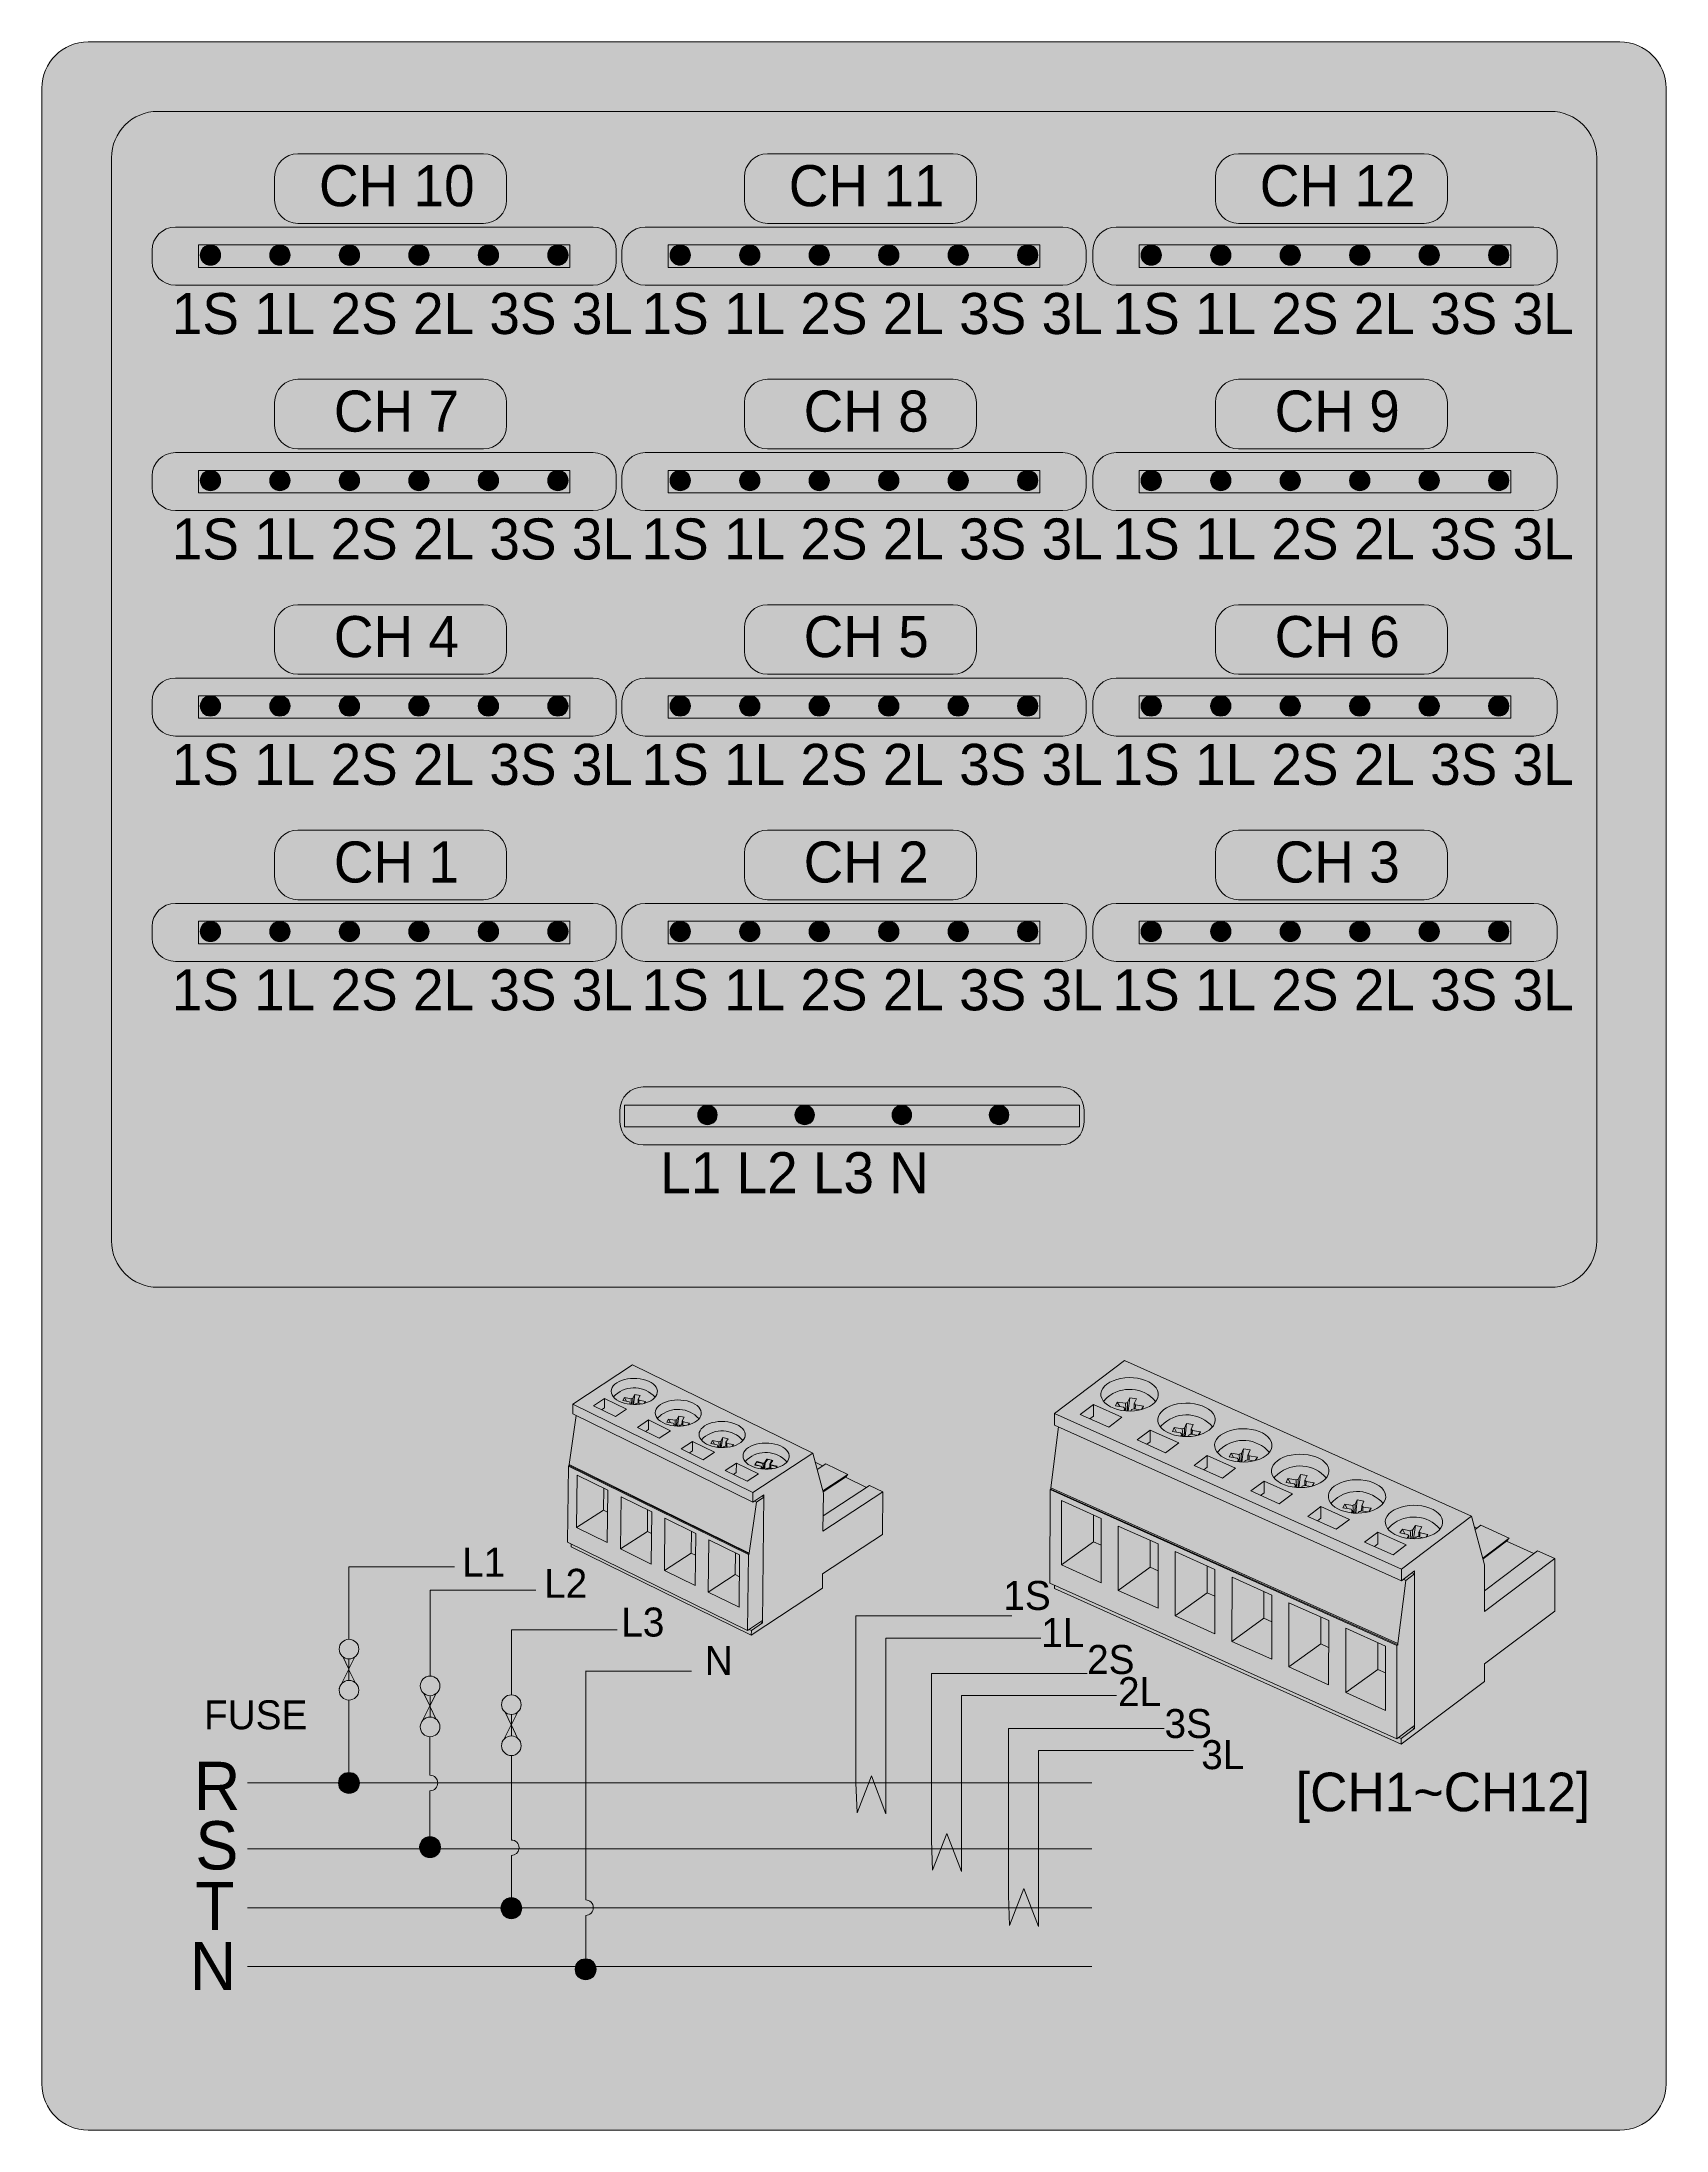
# Model space of a CAD drawing. Header units: millimetres. Extents: x 0 to 70, y -90 to 0.
import ezdxf

# ---------------------------------------------------------------- set-up
doc = ezdxf.new("R2010")
doc.units = ezdxf.units.MM
doc.header["$MEASUREMENT"] = 0
doc.layers.add('Layer 1', color=7, linetype='Continuous', lineweight=0)

# ---------------------------------------------------------------- blocks, each defined once
blk = doc.blocks.new('Block_3')
at = {"layer": 'Layer 1', "true_color": 0x231f20, "transparency": 33554687}
h = blk.add_hatch(color=250, dxfattribs=at)
h.dxf.hatch_style = 2
edge = h.paths.add_edge_path()
edge.add_arc((7.269, -9.193), 0.439, 0, 360)
h = blk.add_hatch(color=250, dxfattribs=at)
h.dxf.hatch_style = 2
edge = h.paths.add_edge_path()
edge.add_arc((10.263, -9.193), 0.439, 0, 360)
h = blk.add_hatch(color=250, dxfattribs=at)
h.dxf.hatch_style = 2
edge = h.paths.add_edge_path()
edge.add_arc((13.257, -9.193), 0.439, 0, 360)
h = blk.add_hatch(color=250, dxfattribs=at)
h.dxf.hatch_style = 2
edge = h.paths.add_edge_path()
edge.add_arc((16.251, -9.193), 0.439, 0, 360)
h = blk.add_hatch(color=250, dxfattribs=at)
h.dxf.hatch_style = 2
edge = h.paths.add_edge_path()
edge.add_arc((19.245, -9.193), 0.439, 0, 360)
h = blk.add_hatch(color=250, dxfattribs=at)
h.dxf.hatch_style = 2
edge = h.paths.add_edge_path()
edge.add_arc((22.239, -9.193), 0.439, 0, 360)
at = {"layer": 'Layer 1'}
for centre in [(7.269, -9.193), (10.263, -9.193), (13.257, -9.193), (16.251, -9.193), (19.245, -9.193), (22.239, -9.193)]:
    blk.add_circle(centre, 0.439, dxfattribs=at)
blk = doc.blocks.new('Block_2')
at = {"layer": 'Layer 1'}
blk.add_lwpolyline([(6.753, -8.754), (22.758, -8.754), (22.758, -9.722), (6.753, -9.722)], close=True, dxfattribs=at)
blk.add_blockref('Block_3', (0, 0), dxfattribs=at)
blk = doc.blocks.new('Block_1')
at = {"layer": 'Layer 1', "true_color": 0xe6e7e8, "transparency": 33554687}
h = blk.add_hatch(color=254, dxfattribs=at)
h.dxf.hatch_style = 2
edge = h.paths.add_edge_path()
edge.add_spline(control_points=[(19.032, -7.828), (19.032, -7.828), (11.032, -7.828), (11.032, -7.828), (10.48, -7.828), (10.032, -7.38), (10.032, -6.828), (10.032, -6.828), (10.032, -5.828), (10.032, -5.828), (10.032, -5.275), (10.48, -4.828), (11.032, -4.828), (11.032, -4.828), (19.032, -4.828), (19.032, -4.828), (19.584, -4.828), (20.032, -5.275), (20.032, -5.828), (20.032, -5.828), (20.032, -6.828), (20.032, -6.828), (20.032, -7.38), (19.584, -7.828), (19.032, -7.828)], knot_values=[0, 0, 0, 0, 1, 1, 1, 2, 2, 2, 3, 3, 3, 4, 4, 4, 5, 5, 5, 6, 6, 6, 7, 7, 7, 8, 8, 8, 8], degree=3, periodic=0)
h = blk.add_hatch(color=254, dxfattribs=at)
h.dxf.hatch_style = 2
edge = h.paths.add_edge_path()
edge.add_spline(control_points=[(23.756, -10.488), (23.756, -10.488), (5.756, -10.488), (5.756, -10.488), (5.203, -10.488), (4.756, -10.04), (4.756, -9.488), (4.756, -9.488), (4.756, -8.988), (4.756, -8.988), (4.756, -8.436), (5.203, -7.988), (5.756, -7.988), (5.756, -7.988), (23.756, -7.988), (23.756, -7.988), (24.308, -7.988), (24.756, -8.436), (24.756, -8.988), (24.756, -8.988), (24.756, -9.488), (24.756, -9.488), (24.756, -10.04), (24.308, -10.488), (23.756, -10.488)], knot_values=[0, 0, 0, 0, 1, 1, 1, 2, 2, 2, 3, 3, 3, 4, 4, 4, 5, 5, 5, 6, 6, 6, 7, 7, 7, 8, 8, 8, 8], degree=3, periodic=0)
at = {"layer": 'Layer 1'}
for points in [[(19.032, -7.828), (19.032, -7.828), (11.032, -7.828), (11.032, -7.828), (10.48, -7.828), (10.032, -7.38), (10.032, -6.828), (10.032, -6.828), (10.032, -5.828), (10.032, -5.828), (10.032, -5.275), (10.48, -4.828), (11.032, -4.828), (11.032, -4.828), (19.032, -4.828), (19.032, -4.828), (19.584, -4.828), (20.032, -5.275), (20.032, -5.828), (20.032, -5.828), (20.032, -6.828), (20.032, -6.828), (20.032, -7.38), (19.584, -7.828), (19.032, -7.828)], [(23.756, -10.488), (23.756, -10.488), (5.756, -10.488), (5.756, -10.488), (5.203, -10.488), (4.756, -10.04), (4.756, -9.488), (4.756, -9.488), (4.756, -8.988), (4.756, -8.988), (4.756, -8.436), (5.203, -7.988), (5.756, -7.988), (5.756, -7.988), (23.756, -7.988), (23.756, -7.988), (24.308, -7.988), (24.756, -8.436), (24.756, -8.988), (24.756, -8.988), (24.756, -9.488), (24.756, -9.488), (24.756, -10.04), (24.308, -10.488), (23.756, -10.488)]]:
    blk.add_open_spline(points, degree=3, knots=[0, 0, 0, 0, 1, 1, 1, 2, 2, 2, 3, 3, 3, 4, 4, 4, 5, 5, 5, 6, 6, 6, 7, 7, 7, 8, 8, 8, 8], dxfattribs=at)
blk.add_blockref('Block_2', (0, 0), dxfattribs=at)
at = {"layer": 'Layer 1', "insert": (11.944, -7.112), "char_height": 0.2, "attachment_point": 7}
blk.add_mtext('\\C250;\\c2105123;\\FMyriad Pro|b0|i0|c1;\\H1.769999;\\W1.000000;CH 10', dxfattribs=at)
blk = doc.blocks.new('Block_0')
at = {"layer": 'Layer 1'}
blk.add_blockref('Block_1', (0, 0), dxfattribs=at)
at = {"layer": 'Layer 1', "insert": (5.602, -12.621), "char_height": 0.2, "attachment_point": 7}
blk.add_mtext('\\C7;\\c16777215;\\FMyriad Pro|b0|i0|c1;\\H1.769999;\\W1.000000;1S 1L 2S 2L 3S 3L', dxfattribs=at)
blk = doc.blocks.new('Block_7')
at = {"layer": 'Layer 1', "true_color": 0x231f20, "transparency": 33554687}
h = blk.add_hatch(color=250, dxfattribs=at)
h.dxf.hatch_style = 2
edge = h.paths.add_edge_path()
edge.add_arc((7.269, -18.908), 0.439, 0, 360)
h = blk.add_hatch(color=250, dxfattribs=at)
h.dxf.hatch_style = 2
edge = h.paths.add_edge_path()
edge.add_arc((10.263, -18.908), 0.439, 0, 360)
h = blk.add_hatch(color=250, dxfattribs=at)
h.dxf.hatch_style = 2
edge = h.paths.add_edge_path()
edge.add_arc((13.257, -18.908), 0.439, 0, 360)
h = blk.add_hatch(color=250, dxfattribs=at)
h.dxf.hatch_style = 2
edge = h.paths.add_edge_path()
edge.add_arc((16.251, -18.908), 0.439, 0, 360)
h = blk.add_hatch(color=250, dxfattribs=at)
h.dxf.hatch_style = 2
edge = h.paths.add_edge_path()
edge.add_arc((19.245, -18.908), 0.439, 0, 360)
h = blk.add_hatch(color=250, dxfattribs=at)
h.dxf.hatch_style = 2
edge = h.paths.add_edge_path()
edge.add_arc((22.239, -18.908), 0.439, 0, 360)
at = {"layer": 'Layer 1'}
for centre in [(7.269, -18.908), (10.263, -18.908), (13.257, -18.908), (16.251, -18.908), (19.245, -18.908), (22.239, -18.908)]:
    blk.add_circle(centre, 0.439, dxfattribs=at)
blk = doc.blocks.new('Block_6')
at = {"layer": 'Layer 1'}
blk.add_lwpolyline([(6.753, -18.469), (22.758, -18.469), (22.758, -19.437), (6.753, -19.437)], close=True, dxfattribs=at)
blk.add_blockref('Block_7', (0, 0), dxfattribs=at)
blk = doc.blocks.new('Block_5')
at = {"layer": 'Layer 1', "true_color": 0xe6e7e8, "transparency": 33554687}
h = blk.add_hatch(color=254, dxfattribs=at)
h.dxf.hatch_style = 2
edge = h.paths.add_edge_path()
edge.add_spline(control_points=[(19.032, -17.543), (19.032, -17.543), (11.032, -17.543), (11.032, -17.543), (10.48, -17.543), (10.032, -17.095), (10.032, -16.543), (10.032, -16.543), (10.032, -15.543), (10.032, -15.543), (10.032, -14.99), (10.48, -14.543), (11.032, -14.543), (11.032, -14.543), (19.032, -14.543), (19.032, -14.543), (19.584, -14.543), (20.032, -14.99), (20.032, -15.543), (20.032, -15.543), (20.032, -16.543), (20.032, -16.543), (20.032, -17.095), (19.584, -17.543), (19.032, -17.543)], knot_values=[0, 0, 0, 0, 1, 1, 1, 2, 2, 2, 3, 3, 3, 4, 4, 4, 5, 5, 5, 6, 6, 6, 7, 7, 7, 8, 8, 8, 8], degree=3, periodic=0)
h = blk.add_hatch(color=254, dxfattribs=at)
h.dxf.hatch_style = 2
edge = h.paths.add_edge_path()
edge.add_spline(control_points=[(23.756, -20.203), (23.756, -20.203), (5.756, -20.203), (5.756, -20.203), (5.203, -20.203), (4.756, -19.755), (4.756, -19.203), (4.756, -19.203), (4.756, -18.703), (4.756, -18.703), (4.756, -18.151), (5.203, -17.703), (5.756, -17.703), (5.756, -17.703), (23.756, -17.703), (23.756, -17.703), (24.308, -17.703), (24.756, -18.151), (24.756, -18.703), (24.756, -18.703), (24.756, -19.203), (24.756, -19.203), (24.756, -19.755), (24.308, -20.203), (23.756, -20.203)], knot_values=[0, 0, 0, 0, 1, 1, 1, 2, 2, 2, 3, 3, 3, 4, 4, 4, 5, 5, 5, 6, 6, 6, 7, 7, 7, 8, 8, 8, 8], degree=3, periodic=0)
at = {"layer": 'Layer 1'}
for points in [[(19.032, -17.543), (19.032, -17.543), (11.032, -17.543), (11.032, -17.543), (10.48, -17.543), (10.032, -17.095), (10.032, -16.543), (10.032, -16.543), (10.032, -15.543), (10.032, -15.543), (10.032, -14.99), (10.48, -14.543), (11.032, -14.543), (11.032, -14.543), (19.032, -14.543), (19.032, -14.543), (19.584, -14.543), (20.032, -14.99), (20.032, -15.543), (20.032, -15.543), (20.032, -16.543), (20.032, -16.543), (20.032, -17.095), (19.584, -17.543), (19.032, -17.543)], [(23.756, -20.203), (23.756, -20.203), (5.756, -20.203), (5.756, -20.203), (5.203, -20.203), (4.756, -19.755), (4.756, -19.203), (4.756, -19.203), (4.756, -18.703), (4.756, -18.703), (4.756, -18.151), (5.203, -17.703), (5.756, -17.703), (5.756, -17.703), (23.756, -17.703), (23.756, -17.703), (24.308, -17.703), (24.756, -18.151), (24.756, -18.703), (24.756, -18.703), (24.756, -19.203), (24.756, -19.203), (24.756, -19.755), (24.308, -20.203), (23.756, -20.203)]]:
    blk.add_open_spline(points, degree=3, knots=[0, 0, 0, 0, 1, 1, 1, 2, 2, 2, 3, 3, 3, 4, 4, 4, 5, 5, 5, 6, 6, 6, 7, 7, 7, 8, 8, 8, 8], dxfattribs=at)
blk.add_blockref('Block_6', (0, 0), dxfattribs=at)
at = {"layer": 'Layer 1', "insert": (12.586, -16.827), "char_height": 0.2, "attachment_point": 7}
blk.add_mtext('\\C250;\\c2105123;\\FMyriad Pro|b0|i0|c1;\\H1.769999;\\W1.000000;CH 7', dxfattribs=at)
blk = doc.blocks.new('Block_4')
at = {"layer": 'Layer 1'}
blk.add_blockref('Block_5', (0, 0), dxfattribs=at)
at = {"layer": 'Layer 1', "insert": (5.602, -22.336), "char_height": 0.2, "attachment_point": 7}
blk.add_mtext('\\C7;\\c16777215;\\FMyriad Pro|b0|i0|c1;\\H1.769999;\\W1.000000;1S 1L 2S 2L 3S 3L', dxfattribs=at)
blk = doc.blocks.new('Block_11')
at = {"layer": 'Layer 1', "true_color": 0x231f20, "transparency": 33554687}
h = blk.add_hatch(color=250, dxfattribs=at)
h.dxf.hatch_style = 2
edge = h.paths.add_edge_path()
edge.add_arc((7.269, -28.623), 0.439, 0, 360)
h = blk.add_hatch(color=250, dxfattribs=at)
h.dxf.hatch_style = 2
edge = h.paths.add_edge_path()
edge.add_arc((10.263, -28.623), 0.439, 0, 360)
h = blk.add_hatch(color=250, dxfattribs=at)
h.dxf.hatch_style = 2
edge = h.paths.add_edge_path()
edge.add_arc((13.257, -28.623), 0.439, 0, 360)
h = blk.add_hatch(color=250, dxfattribs=at)
h.dxf.hatch_style = 2
edge = h.paths.add_edge_path()
edge.add_arc((16.251, -28.623), 0.439, 0, 360)
h = blk.add_hatch(color=250, dxfattribs=at)
h.dxf.hatch_style = 2
edge = h.paths.add_edge_path()
edge.add_arc((19.245, -28.623), 0.439, 0, 360)
h = blk.add_hatch(color=250, dxfattribs=at)
h.dxf.hatch_style = 2
edge = h.paths.add_edge_path()
edge.add_arc((22.239, -28.623), 0.439, 0, 360)
at = {"layer": 'Layer 1'}
for centre in [(7.269, -28.623), (10.263, -28.623), (13.257, -28.623), (16.251, -28.623), (19.245, -28.623), (22.239, -28.623)]:
    blk.add_circle(centre, 0.439, dxfattribs=at)
blk = doc.blocks.new('Block_10')
at = {"layer": 'Layer 1'}
blk.add_lwpolyline([(6.753, -28.184), (22.758, -28.184), (22.758, -29.152), (6.753, -29.152)], close=True, dxfattribs=at)
blk.add_blockref('Block_11', (0, 0), dxfattribs=at)
blk = doc.blocks.new('Block_9')
at = {"layer": 'Layer 1', "true_color": 0xe6e7e8, "transparency": 33554687}
h = blk.add_hatch(color=254, dxfattribs=at)
h.dxf.hatch_style = 2
edge = h.paths.add_edge_path()
edge.add_spline(control_points=[(19.032, -27.258), (19.032, -27.258), (11.032, -27.258), (11.032, -27.258), (10.48, -27.258), (10.032, -26.81), (10.032, -26.258), (10.032, -26.258), (10.032, -25.258), (10.032, -25.258), (10.032, -24.705), (10.48, -24.258), (11.032, -24.258), (11.032, -24.258), (19.032, -24.258), (19.032, -24.258), (19.584, -24.258), (20.032, -24.705), (20.032, -25.258), (20.032, -25.258), (20.032, -26.258), (20.032, -26.258), (20.032, -26.81), (19.584, -27.258), (19.032, -27.258)], knot_values=[0, 0, 0, 0, 1, 1, 1, 2, 2, 2, 3, 3, 3, 4, 4, 4, 5, 5, 5, 6, 6, 6, 7, 7, 7, 8, 8, 8, 8], degree=3, periodic=0)
h = blk.add_hatch(color=254, dxfattribs=at)
h.dxf.hatch_style = 2
edge = h.paths.add_edge_path()
edge.add_spline(control_points=[(23.756, -29.918), (23.756, -29.918), (5.756, -29.918), (5.756, -29.918), (5.203, -29.918), (4.756, -29.47), (4.756, -28.918), (4.756, -28.918), (4.756, -28.418), (4.756, -28.418), (4.756, -27.866), (5.203, -27.418), (5.756, -27.418), (5.756, -27.418), (23.756, -27.418), (23.756, -27.418), (24.308, -27.418), (24.756, -27.866), (24.756, -28.418), (24.756, -28.418), (24.756, -28.918), (24.756, -28.918), (24.756, -29.47), (24.308, -29.918), (23.756, -29.918)], knot_values=[0, 0, 0, 0, 1, 1, 1, 2, 2, 2, 3, 3, 3, 4, 4, 4, 5, 5, 5, 6, 6, 6, 7, 7, 7, 8, 8, 8, 8], degree=3, periodic=0)
at = {"layer": 'Layer 1'}
for points in [[(19.032, -27.258), (19.032, -27.258), (11.032, -27.258), (11.032, -27.258), (10.48, -27.258), (10.032, -26.81), (10.032, -26.258), (10.032, -26.258), (10.032, -25.258), (10.032, -25.258), (10.032, -24.705), (10.48, -24.258), (11.032, -24.258), (11.032, -24.258), (19.032, -24.258), (19.032, -24.258), (19.584, -24.258), (20.032, -24.705), (20.032, -25.258), (20.032, -25.258), (20.032, -26.258), (20.032, -26.258), (20.032, -26.81), (19.584, -27.258), (19.032, -27.258)], [(23.756, -29.918), (23.756, -29.918), (5.756, -29.918), (5.756, -29.918), (5.203, -29.918), (4.756, -29.47), (4.756, -28.918), (4.756, -28.918), (4.756, -28.418), (4.756, -28.418), (4.756, -27.866), (5.203, -27.418), (5.756, -27.418), (5.756, -27.418), (23.756, -27.418), (23.756, -27.418), (24.308, -27.418), (24.756, -27.866), (24.756, -28.418), (24.756, -28.418), (24.756, -28.918), (24.756, -28.918), (24.756, -29.47), (24.308, -29.918), (23.756, -29.918)]]:
    blk.add_open_spline(points, degree=3, knots=[0, 0, 0, 0, 1, 1, 1, 2, 2, 2, 3, 3, 3, 4, 4, 4, 5, 5, 5, 6, 6, 6, 7, 7, 7, 8, 8, 8, 8], dxfattribs=at)
blk.add_blockref('Block_10', (0, 0), dxfattribs=at)
at = {"layer": 'Layer 1', "insert": (12.586, -26.542), "char_height": 0.2, "attachment_point": 7}
blk.add_mtext('\\C250;\\c2105123;\\FMyriad Pro|b0|i0|c1;\\H1.769999;\\W1.000000;CH 4', dxfattribs=at)
blk = doc.blocks.new('Block_8')
at = {"layer": 'Layer 1'}
blk.add_blockref('Block_9', (0, 0), dxfattribs=at)
at = {"layer": 'Layer 1', "insert": (5.602, -32.051), "char_height": 0.2, "attachment_point": 7}
blk.add_mtext('\\C7;\\c16777215;\\FMyriad Pro|b0|i0|c1;\\H1.769999;\\W1.000000;1S 1L 2S 2L 3S 3L', dxfattribs=at)
blk = doc.blocks.new('Block_15')
at = {"layer": 'Layer 1', "true_color": 0x231f20, "transparency": 33554687}
h = blk.add_hatch(color=250, dxfattribs=at)
h.dxf.hatch_style = 2
edge = h.paths.add_edge_path()
edge.add_arc((7.269, -38.338), 0.439, 0, 360)
h = blk.add_hatch(color=250, dxfattribs=at)
h.dxf.hatch_style = 2
edge = h.paths.add_edge_path()
edge.add_arc((10.263, -38.338), 0.439, 0, 360)
h = blk.add_hatch(color=250, dxfattribs=at)
h.dxf.hatch_style = 2
edge = h.paths.add_edge_path()
edge.add_arc((13.257, -38.338), 0.439, 0, 360)
h = blk.add_hatch(color=250, dxfattribs=at)
h.dxf.hatch_style = 2
edge = h.paths.add_edge_path()
edge.add_arc((16.251, -38.338), 0.439, 0, 360)
h = blk.add_hatch(color=250, dxfattribs=at)
h.dxf.hatch_style = 2
edge = h.paths.add_edge_path()
edge.add_arc((19.245, -38.338), 0.439, 0, 360)
h = blk.add_hatch(color=250, dxfattribs=at)
h.dxf.hatch_style = 2
edge = h.paths.add_edge_path()
edge.add_arc((22.239, -38.338), 0.439, 0, 360)
at = {"layer": 'Layer 1'}
for centre in [(7.269, -38.338), (10.263, -38.338), (13.257, -38.338), (16.251, -38.338), (19.245, -38.338), (22.239, -38.338)]:
    blk.add_circle(centre, 0.439, dxfattribs=at)
blk = doc.blocks.new('Block_14')
at = {"layer": 'Layer 1'}
blk.add_lwpolyline([(6.753, -37.899), (22.758, -37.899), (22.758, -38.867), (6.753, -38.867)], close=True, dxfattribs=at)
blk.add_blockref('Block_15', (0, 0), dxfattribs=at)
blk = doc.blocks.new('Block_13')
at = {"layer": 'Layer 1', "true_color": 0xe6e7e8, "transparency": 33554687}
h = blk.add_hatch(color=254, dxfattribs=at)
h.dxf.hatch_style = 2
edge = h.paths.add_edge_path()
edge.add_spline(control_points=[(19.032, -36.973), (19.032, -36.973), (11.032, -36.973), (11.032, -36.973), (10.48, -36.973), (10.032, -36.525), (10.032, -35.973), (10.032, -35.973), (10.032, -34.973), (10.032, -34.973), (10.032, -34.42), (10.48, -33.973), (11.032, -33.973), (11.032, -33.973), (19.032, -33.973), (19.032, -33.973), (19.584, -33.973), (20.032, -34.42), (20.032, -34.973), (20.032, -34.973), (20.032, -35.973), (20.032, -35.973), (20.032, -36.525), (19.584, -36.973), (19.032, -36.973)], knot_values=[0, 0, 0, 0, 1, 1, 1, 2, 2, 2, 3, 3, 3, 4, 4, 4, 5, 5, 5, 6, 6, 6, 7, 7, 7, 8, 8, 8, 8], degree=3, periodic=0)
h = blk.add_hatch(color=254, dxfattribs=at)
h.dxf.hatch_style = 2
edge = h.paths.add_edge_path()
edge.add_spline(control_points=[(23.756, -39.633), (23.756, -39.633), (5.756, -39.633), (5.756, -39.633), (5.203, -39.633), (4.756, -39.185), (4.756, -38.633), (4.756, -38.633), (4.756, -38.133), (4.756, -38.133), (4.756, -37.581), (5.203, -37.133), (5.756, -37.133), (5.756, -37.133), (23.756, -37.133), (23.756, -37.133), (24.308, -37.133), (24.756, -37.581), (24.756, -38.133), (24.756, -38.133), (24.756, -38.633), (24.756, -38.633), (24.756, -39.185), (24.308, -39.633), (23.756, -39.633)], knot_values=[0, 0, 0, 0, 1, 1, 1, 2, 2, 2, 3, 3, 3, 4, 4, 4, 5, 5, 5, 6, 6, 6, 7, 7, 7, 8, 8, 8, 8], degree=3, periodic=0)
at = {"layer": 'Layer 1'}
for points in [[(19.032, -36.973), (19.032, -36.973), (11.032, -36.973), (11.032, -36.973), (10.48, -36.973), (10.032, -36.525), (10.032, -35.973), (10.032, -35.973), (10.032, -34.973), (10.032, -34.973), (10.032, -34.42), (10.48, -33.973), (11.032, -33.973), (11.032, -33.973), (19.032, -33.973), (19.032, -33.973), (19.584, -33.973), (20.032, -34.42), (20.032, -34.973), (20.032, -34.973), (20.032, -35.973), (20.032, -35.973), (20.032, -36.525), (19.584, -36.973), (19.032, -36.973)], [(23.756, -39.633), (23.756, -39.633), (5.756, -39.633), (5.756, -39.633), (5.203, -39.633), (4.756, -39.185), (4.756, -38.633), (4.756, -38.633), (4.756, -38.133), (4.756, -38.133), (4.756, -37.581), (5.203, -37.133), (5.756, -37.133), (5.756, -37.133), (23.756, -37.133), (23.756, -37.133), (24.308, -37.133), (24.756, -37.581), (24.756, -38.133), (24.756, -38.133), (24.756, -38.633), (24.756, -38.633), (24.756, -39.185), (24.308, -39.633), (23.756, -39.633)]]:
    blk.add_open_spline(points, degree=3, knots=[0, 0, 0, 0, 1, 1, 1, 2, 2, 2, 3, 3, 3, 4, 4, 4, 5, 5, 5, 6, 6, 6, 7, 7, 7, 8, 8, 8, 8], dxfattribs=at)
blk.add_blockref('Block_14', (0, 0), dxfattribs=at)
at = {"layer": 'Layer 1', "insert": (12.586, -36.257), "char_height": 0.2, "attachment_point": 7}
blk.add_mtext('\\C250;\\c2105123;\\FMyriad Pro|b0|i0|c1;\\H1.769999;\\W1.000000;CH 1', dxfattribs=at)
blk = doc.blocks.new('Block_12')
at = {"layer": 'Layer 1'}
blk.add_blockref('Block_13', (0, 0), dxfattribs=at)
at = {"layer": 'Layer 1', "insert": (5.602, -41.766), "char_height": 0.2, "attachment_point": 7}
blk.add_mtext('\\C7;\\c16777215;\\FMyriad Pro|b0|i0|c1;\\H1.769999;\\W1.000000;1S 1L 2S 2L 3S 3L', dxfattribs=at)
blk = doc.blocks.new('Block_19')
at = {"layer": 'Layer 1', "true_color": 0x231f20, "transparency": 33554687}
h = blk.add_hatch(color=250, dxfattribs=at)
h.dxf.hatch_style = 2
edge = h.paths.add_edge_path()
edge.add_arc((27.513, -9.193), 0.439, 0, 360)
h = blk.add_hatch(color=250, dxfattribs=at)
h.dxf.hatch_style = 2
edge = h.paths.add_edge_path()
edge.add_arc((30.507, -9.193), 0.439, 0, 360)
h = blk.add_hatch(color=250, dxfattribs=at)
h.dxf.hatch_style = 2
edge = h.paths.add_edge_path()
edge.add_arc((33.501, -9.193), 0.439, 0, 360)
h = blk.add_hatch(color=250, dxfattribs=at)
h.dxf.hatch_style = 2
edge = h.paths.add_edge_path()
edge.add_arc((36.496, -9.193), 0.439, 0, 360)
h = blk.add_hatch(color=250, dxfattribs=at)
h.dxf.hatch_style = 2
edge = h.paths.add_edge_path()
edge.add_arc((39.49, -9.193), 0.439, 0, 360)
h = blk.add_hatch(color=250, dxfattribs=at)
h.dxf.hatch_style = 2
edge = h.paths.add_edge_path()
edge.add_arc((42.484, -9.193), 0.439, 0, 360)
at = {"layer": 'Layer 1'}
for centre in [(27.513, -9.193), (30.507, -9.193), (33.501, -9.193), (36.496, -9.193), (39.49, -9.193), (42.484, -9.193)]:
    blk.add_circle(centre, 0.439, dxfattribs=at)
blk = doc.blocks.new('Block_18')
at = {"layer": 'Layer 1'}
blk.add_lwpolyline([(26.998, -8.754), (43.002, -8.754), (43.002, -9.722), (26.998, -9.722)], close=True, dxfattribs=at)
blk.add_blockref('Block_19', (0, 0), dxfattribs=at)
blk = doc.blocks.new('Block_17')
at = {"layer": 'Layer 1', "true_color": 0xe6e7e8, "transparency": 33554687}
h = blk.add_hatch(color=254, dxfattribs=at)
h.dxf.hatch_style = 2
edge = h.paths.add_edge_path()
edge.add_spline(control_points=[(39.276, -7.828), (39.276, -7.828), (31.276, -7.828), (31.276, -7.828), (30.724, -7.828), (30.276, -7.38), (30.276, -6.828), (30.276, -6.828), (30.276, -5.828), (30.276, -5.828), (30.276, -5.275), (30.724, -4.828), (31.276, -4.828), (31.276, -4.828), (39.276, -4.828), (39.276, -4.828), (39.828, -4.828), (40.276, -5.275), (40.276, -5.828), (40.276, -5.828), (40.276, -6.828), (40.276, -6.828), (40.276, -7.38), (39.828, -7.828), (39.276, -7.828)], knot_values=[0, 0, 0, 0, 1, 1, 1, 2, 2, 2, 3, 3, 3, 4, 4, 4, 5, 5, 5, 6, 6, 6, 7, 7, 7, 8, 8, 8, 8], degree=3, periodic=0)
h = blk.add_hatch(color=254, dxfattribs=at)
h.dxf.hatch_style = 2
edge = h.paths.add_edge_path()
edge.add_spline(control_points=[(44, -10.488), (44, -10.488), (26, -10.488), (26, -10.488), (25.448, -10.488), (25, -10.04), (25, -9.488), (25, -9.488), (25, -8.988), (25, -8.988), (25, -8.436), (25.448, -7.988), (26, -7.988), (26, -7.988), (44, -7.988), (44, -7.988), (44.552, -7.988), (45, -8.436), (45, -8.988), (45, -8.988), (45, -9.488), (45, -9.488), (45, -10.04), (44.552, -10.488), (44, -10.488)], knot_values=[0, 0, 0, 0, 1, 1, 1, 2, 2, 2, 3, 3, 3, 4, 4, 4, 5, 5, 5, 6, 6, 6, 7, 7, 7, 8, 8, 8, 8], degree=3, periodic=0)
at = {"layer": 'Layer 1'}
for points in [[(39.276, -7.828), (39.276, -7.828), (31.276, -7.828), (31.276, -7.828), (30.724, -7.828), (30.276, -7.38), (30.276, -6.828), (30.276, -6.828), (30.276, -5.828), (30.276, -5.828), (30.276, -5.275), (30.724, -4.828), (31.276, -4.828), (31.276, -4.828), (39.276, -4.828), (39.276, -4.828), (39.828, -4.828), (40.276, -5.275), (40.276, -5.828), (40.276, -5.828), (40.276, -6.828), (40.276, -6.828), (40.276, -7.38), (39.828, -7.828), (39.276, -7.828)], [(44, -10.488), (44, -10.488), (26, -10.488), (26, -10.488), (25.448, -10.488), (25, -10.04), (25, -9.488), (25, -9.488), (25, -8.988), (25, -8.988), (25, -8.436), (25.448, -7.988), (26, -7.988), (26, -7.988), (44, -7.988), (44, -7.988), (44.552, -7.988), (45, -8.436), (45, -8.988), (45, -8.988), (45, -9.488), (45, -9.488), (45, -10.04), (44.552, -10.488), (44, -10.488)]]:
    blk.add_open_spline(points, degree=3, knots=[0, 0, 0, 0, 1, 1, 1, 2, 2, 2, 3, 3, 3, 4, 4, 4, 5, 5, 5, 6, 6, 6, 7, 7, 7, 8, 8, 8, 8], dxfattribs=at)
blk.add_blockref('Block_18', (0, 0), dxfattribs=at)
at = {"layer": 'Layer 1', "insert": (32.189, -7.112), "char_height": 0.2, "attachment_point": 7}
blk.add_mtext('\\C250;\\c2105123;\\FMyriad Pro|b0|i0|c1;\\H1.769999;\\W1.000000;CH 11', dxfattribs=at)
blk = doc.blocks.new('Block_16')
at = {"layer": 'Layer 1'}
blk.add_blockref('Block_17', (0, 0), dxfattribs=at)
at = {"layer": 'Layer 1', "insert": (25.846, -12.621), "char_height": 0.2, "attachment_point": 7}
blk.add_mtext('\\C7;\\c16777215;\\FMyriad Pro|b0|i0|c1;\\H1.769999;\\W1.000000;1S 1L 2S 2L 3S 3L', dxfattribs=at)
blk = doc.blocks.new('Block_23')
at = {"layer": 'Layer 1', "true_color": 0x231f20, "transparency": 33554687}
h = blk.add_hatch(color=250, dxfattribs=at)
h.dxf.hatch_style = 2
edge = h.paths.add_edge_path()
edge.add_arc((27.513, -18.908), 0.439, 0, 360)
h = blk.add_hatch(color=250, dxfattribs=at)
h.dxf.hatch_style = 2
edge = h.paths.add_edge_path()
edge.add_arc((30.507, -18.908), 0.439, 0, 360)
h = blk.add_hatch(color=250, dxfattribs=at)
h.dxf.hatch_style = 2
edge = h.paths.add_edge_path()
edge.add_arc((33.501, -18.908), 0.439, 0, 360)
h = blk.add_hatch(color=250, dxfattribs=at)
h.dxf.hatch_style = 2
edge = h.paths.add_edge_path()
edge.add_arc((36.496, -18.908), 0.439, 0, 360)
h = blk.add_hatch(color=250, dxfattribs=at)
h.dxf.hatch_style = 2
edge = h.paths.add_edge_path()
edge.add_arc((39.49, -18.908), 0.439, 0, 360)
h = blk.add_hatch(color=250, dxfattribs=at)
h.dxf.hatch_style = 2
edge = h.paths.add_edge_path()
edge.add_arc((42.484, -18.908), 0.439, 0, 360)
at = {"layer": 'Layer 1'}
for centre in [(27.513, -18.908), (30.507, -18.908), (33.501, -18.908), (36.496, -18.908), (39.49, -18.908), (42.484, -18.908)]:
    blk.add_circle(centre, 0.439, dxfattribs=at)
blk = doc.blocks.new('Block_22')
at = {"layer": 'Layer 1'}
blk.add_lwpolyline([(26.998, -18.469), (43.002, -18.469), (43.002, -19.437), (26.998, -19.437)], close=True, dxfattribs=at)
blk.add_blockref('Block_23', (0, 0), dxfattribs=at)
blk = doc.blocks.new('Block_21')
at = {"layer": 'Layer 1', "true_color": 0xe6e7e8, "transparency": 33554687}
h = blk.add_hatch(color=254, dxfattribs=at)
h.dxf.hatch_style = 2
edge = h.paths.add_edge_path()
edge.add_spline(control_points=[(39.276, -17.543), (39.276, -17.543), (31.276, -17.543), (31.276, -17.543), (30.724, -17.543), (30.276, -17.095), (30.276, -16.543), (30.276, -16.543), (30.276, -15.543), (30.276, -15.543), (30.276, -14.99), (30.724, -14.543), (31.276, -14.543), (31.276, -14.543), (39.276, -14.543), (39.276, -14.543), (39.828, -14.543), (40.276, -14.99), (40.276, -15.543), (40.276, -15.543), (40.276, -16.543), (40.276, -16.543), (40.276, -17.095), (39.828, -17.543), (39.276, -17.543)], knot_values=[0, 0, 0, 0, 1, 1, 1, 2, 2, 2, 3, 3, 3, 4, 4, 4, 5, 5, 5, 6, 6, 6, 7, 7, 7, 8, 8, 8, 8], degree=3, periodic=0)
h = blk.add_hatch(color=254, dxfattribs=at)
h.dxf.hatch_style = 2
edge = h.paths.add_edge_path()
edge.add_spline(control_points=[(44, -20.203), (44, -20.203), (26, -20.203), (26, -20.203), (25.448, -20.203), (25, -19.755), (25, -19.203), (25, -19.203), (25, -18.703), (25, -18.703), (25, -18.151), (25.448, -17.703), (26, -17.703), (26, -17.703), (44, -17.703), (44, -17.703), (44.552, -17.703), (45, -18.151), (45, -18.703), (45, -18.703), (45, -19.203), (45, -19.203), (45, -19.755), (44.552, -20.203), (44, -20.203)], knot_values=[0, 0, 0, 0, 1, 1, 1, 2, 2, 2, 3, 3, 3, 4, 4, 4, 5, 5, 5, 6, 6, 6, 7, 7, 7, 8, 8, 8, 8], degree=3, periodic=0)
at = {"layer": 'Layer 1'}
for points in [[(39.276, -17.543), (39.276, -17.543), (31.276, -17.543), (31.276, -17.543), (30.724, -17.543), (30.276, -17.095), (30.276, -16.543), (30.276, -16.543), (30.276, -15.543), (30.276, -15.543), (30.276, -14.99), (30.724, -14.543), (31.276, -14.543), (31.276, -14.543), (39.276, -14.543), (39.276, -14.543), (39.828, -14.543), (40.276, -14.99), (40.276, -15.543), (40.276, -15.543), (40.276, -16.543), (40.276, -16.543), (40.276, -17.095), (39.828, -17.543), (39.276, -17.543)], [(44, -20.203), (44, -20.203), (26, -20.203), (26, -20.203), (25.448, -20.203), (25, -19.755), (25, -19.203), (25, -19.203), (25, -18.703), (25, -18.703), (25, -18.151), (25.448, -17.703), (26, -17.703), (26, -17.703), (44, -17.703), (44, -17.703), (44.552, -17.703), (45, -18.151), (45, -18.703), (45, -18.703), (45, -19.203), (45, -19.203), (45, -19.755), (44.552, -20.203), (44, -20.203)]]:
    blk.add_open_spline(points, degree=3, knots=[0, 0, 0, 0, 1, 1, 1, 2, 2, 2, 3, 3, 3, 4, 4, 4, 5, 5, 5, 6, 6, 6, 7, 7, 7, 8, 8, 8, 8], dxfattribs=at)
blk.add_blockref('Block_22', (0, 0), dxfattribs=at)
at = {"layer": 'Layer 1', "insert": (32.83, -16.827), "char_height": 0.2, "attachment_point": 7}
blk.add_mtext('\\C250;\\c2105123;\\FMyriad Pro|b0|i0|c1;\\H1.769999;\\W1.000000;CH 8', dxfattribs=at)
blk = doc.blocks.new('Block_20')
at = {"layer": 'Layer 1'}
blk.add_blockref('Block_21', (0, 0), dxfattribs=at)
at = {"layer": 'Layer 1', "insert": (25.846, -22.336), "char_height": 0.2, "attachment_point": 7}
blk.add_mtext('\\C7;\\c16777215;\\FMyriad Pro|b0|i0|c1;\\H1.769999;\\W1.000000;1S 1L 2S 2L 3S 3L', dxfattribs=at)
blk = doc.blocks.new('Block_27')
at = {"layer": 'Layer 1', "true_color": 0x231f20, "transparency": 33554687}
h = blk.add_hatch(color=250, dxfattribs=at)
h.dxf.hatch_style = 2
edge = h.paths.add_edge_path()
edge.add_arc((27.513, -28.623), 0.439, 0, 360)
h = blk.add_hatch(color=250, dxfattribs=at)
h.dxf.hatch_style = 2
edge = h.paths.add_edge_path()
edge.add_arc((30.507, -28.623), 0.439, 0, 360)
h = blk.add_hatch(color=250, dxfattribs=at)
h.dxf.hatch_style = 2
edge = h.paths.add_edge_path()
edge.add_arc((33.501, -28.623), 0.439, 0, 360)
h = blk.add_hatch(color=250, dxfattribs=at)
h.dxf.hatch_style = 2
edge = h.paths.add_edge_path()
edge.add_arc((36.496, -28.623), 0.439, 0, 360)
h = blk.add_hatch(color=250, dxfattribs=at)
h.dxf.hatch_style = 2
edge = h.paths.add_edge_path()
edge.add_arc((39.49, -28.623), 0.439, 0, 360)
h = blk.add_hatch(color=250, dxfattribs=at)
h.dxf.hatch_style = 2
edge = h.paths.add_edge_path()
edge.add_arc((42.484, -28.623), 0.439, 0, 360)
at = {"layer": 'Layer 1'}
for centre in [(27.513, -28.623), (30.507, -28.623), (33.501, -28.623), (36.496, -28.623), (39.49, -28.623), (42.484, -28.623)]:
    blk.add_circle(centre, 0.439, dxfattribs=at)
blk = doc.blocks.new('Block_26')
at = {"layer": 'Layer 1'}
blk.add_lwpolyline([(26.998, -28.184), (43.002, -28.184), (43.002, -29.152), (26.998, -29.152)], close=True, dxfattribs=at)
blk.add_blockref('Block_27', (0, 0), dxfattribs=at)
blk = doc.blocks.new('Block_25')
at = {"layer": 'Layer 1', "true_color": 0xe6e7e8, "transparency": 33554687}
h = blk.add_hatch(color=254, dxfattribs=at)
h.dxf.hatch_style = 2
edge = h.paths.add_edge_path()
edge.add_spline(control_points=[(39.276, -27.258), (39.276, -27.258), (31.276, -27.258), (31.276, -27.258), (30.724, -27.258), (30.276, -26.81), (30.276, -26.258), (30.276, -26.258), (30.276, -25.258), (30.276, -25.258), (30.276, -24.705), (30.724, -24.258), (31.276, -24.258), (31.276, -24.258), (39.276, -24.258), (39.276, -24.258), (39.828, -24.258), (40.276, -24.705), (40.276, -25.258), (40.276, -25.258), (40.276, -26.258), (40.276, -26.258), (40.276, -26.81), (39.828, -27.258), (39.276, -27.258)], knot_values=[0, 0, 0, 0, 1, 1, 1, 2, 2, 2, 3, 3, 3, 4, 4, 4, 5, 5, 5, 6, 6, 6, 7, 7, 7, 8, 8, 8, 8], degree=3, periodic=0)
h = blk.add_hatch(color=254, dxfattribs=at)
h.dxf.hatch_style = 2
edge = h.paths.add_edge_path()
edge.add_spline(control_points=[(44, -29.918), (44, -29.918), (26, -29.918), (26, -29.918), (25.448, -29.918), (25, -29.47), (25, -28.918), (25, -28.918), (25, -28.418), (25, -28.418), (25, -27.866), (25.448, -27.418), (26, -27.418), (26, -27.418), (44, -27.418), (44, -27.418), (44.552, -27.418), (45, -27.866), (45, -28.418), (45, -28.418), (45, -28.918), (45, -28.918), (45, -29.47), (44.552, -29.918), (44, -29.918)], knot_values=[0, 0, 0, 0, 1, 1, 1, 2, 2, 2, 3, 3, 3, 4, 4, 4, 5, 5, 5, 6, 6, 6, 7, 7, 7, 8, 8, 8, 8], degree=3, periodic=0)
at = {"layer": 'Layer 1'}
for points in [[(39.276, -27.258), (39.276, -27.258), (31.276, -27.258), (31.276, -27.258), (30.724, -27.258), (30.276, -26.81), (30.276, -26.258), (30.276, -26.258), (30.276, -25.258), (30.276, -25.258), (30.276, -24.705), (30.724, -24.258), (31.276, -24.258), (31.276, -24.258), (39.276, -24.258), (39.276, -24.258), (39.828, -24.258), (40.276, -24.705), (40.276, -25.258), (40.276, -25.258), (40.276, -26.258), (40.276, -26.258), (40.276, -26.81), (39.828, -27.258), (39.276, -27.258)], [(44, -29.918), (44, -29.918), (26, -29.918), (26, -29.918), (25.448, -29.918), (25, -29.47), (25, -28.918), (25, -28.918), (25, -28.418), (25, -28.418), (25, -27.866), (25.448, -27.418), (26, -27.418), (26, -27.418), (44, -27.418), (44, -27.418), (44.552, -27.418), (45, -27.866), (45, -28.418), (45, -28.418), (45, -28.918), (45, -28.918), (45, -29.47), (44.552, -29.918), (44, -29.918)]]:
    blk.add_open_spline(points, degree=3, knots=[0, 0, 0, 0, 1, 1, 1, 2, 2, 2, 3, 3, 3, 4, 4, 4, 5, 5, 5, 6, 6, 6, 7, 7, 7, 8, 8, 8, 8], dxfattribs=at)
blk.add_blockref('Block_26', (0, 0), dxfattribs=at)
at = {"layer": 'Layer 1', "insert": (32.83, -26.542), "char_height": 0.2, "attachment_point": 7}
blk.add_mtext('\\C250;\\c2105123;\\FMyriad Pro|b0|i0|c1;\\H1.769999;\\W1.000000;CH 5', dxfattribs=at)
blk = doc.blocks.new('Block_24')
at = {"layer": 'Layer 1'}
blk.add_blockref('Block_25', (0, 0), dxfattribs=at)
at = {"layer": 'Layer 1', "insert": (25.846, -32.051), "char_height": 0.2, "attachment_point": 7}
blk.add_mtext('\\C7;\\c16777215;\\FMyriad Pro|b0|i0|c1;\\H1.769999;\\W1.000000;1S 1L 2S 2L 3S 3L', dxfattribs=at)
blk = doc.blocks.new('Block_29')
at = {"layer": 'Layer 1', "true_color": 0x231f20, "transparency": 33554687}
h = blk.add_hatch(color=250, dxfattribs=at)
h.dxf.hatch_style = 2
edge = h.paths.add_edge_path()
edge.add_arc((27.513, -38.338), 0.439, 0, 360)
h = blk.add_hatch(color=250, dxfattribs=at)
h.dxf.hatch_style = 2
edge = h.paths.add_edge_path()
edge.add_arc((30.507, -38.338), 0.439, 0, 360)
h = blk.add_hatch(color=250, dxfattribs=at)
h.dxf.hatch_style = 2
edge = h.paths.add_edge_path()
edge.add_arc((33.501, -38.338), 0.439, 0, 360)
h = blk.add_hatch(color=250, dxfattribs=at)
h.dxf.hatch_style = 2
edge = h.paths.add_edge_path()
edge.add_arc((36.496, -38.338), 0.439, 0, 360)
h = blk.add_hatch(color=250, dxfattribs=at)
h.dxf.hatch_style = 2
edge = h.paths.add_edge_path()
edge.add_arc((39.49, -38.338), 0.439, 0, 360)
h = blk.add_hatch(color=250, dxfattribs=at)
h.dxf.hatch_style = 2
edge = h.paths.add_edge_path()
edge.add_arc((42.484, -38.338), 0.439, 0, 360)
at = {"layer": 'Layer 1'}
for centre in [(27.513, -38.338), (30.507, -38.338), (33.501, -38.338), (36.496, -38.338), (39.49, -38.338), (42.484, -38.338)]:
    blk.add_circle(centre, 0.439, dxfattribs=at)
blk = doc.blocks.new('Block_28')
at = {"layer": 'Layer 1'}
blk.add_lwpolyline([(26.998, -37.899), (43.002, -37.899), (43.002, -38.867), (26.998, -38.867)], close=True, dxfattribs=at)
blk.add_blockref('Block_29', (0, 0), dxfattribs=at)
blk = doc.blocks.new('Block_31')
at = {"layer": 'Layer 1', "true_color": 0x231f20, "transparency": 33554687}
h = blk.add_hatch(color=250, dxfattribs=at)
h.dxf.hatch_style = 2
edge = h.paths.add_edge_path()
edge.add_arc((28.685, -46.247), 0.42, 0, 360)
h = blk.add_hatch(color=250, dxfattribs=at)
h.dxf.hatch_style = 2
edge = h.paths.add_edge_path()
edge.add_arc((32.874, -46.247), 0.42, 0, 360)
h = blk.add_hatch(color=250, dxfattribs=at)
h.dxf.hatch_style = 2
edge = h.paths.add_edge_path()
edge.add_arc((37.062, -46.247), 0.42, 0, 360)
h = blk.add_hatch(color=250, dxfattribs=at)
h.dxf.hatch_style = 2
edge = h.paths.add_edge_path()
edge.add_arc((41.251, -46.247), 0.42, 0, 360)
at = {"layer": 'Layer 1'}
for centre in [(28.685, -46.247), (32.874, -46.247), (37.062, -46.247), (41.251, -46.247)]:
    blk.add_circle(centre, 0.42, dxfattribs=at)
blk = doc.blocks.new('Block_30')
at = {"layer": 'Layer 1'}
blk.add_lwpolyline([(25.112, -45.827), (44.718, -45.827), (44.718, -46.754), (25.112, -46.754)], close=True, dxfattribs=at)
blk.add_blockref('Block_31', (0, 0), dxfattribs=at)
blk = doc.blocks.new('Block_35')
at = {"layer": 'Layer 1', "true_color": 0x231f20, "transparency": 33554687}
h = blk.add_hatch(color=250, dxfattribs=at)
h.dxf.hatch_style = 2
edge = h.paths.add_edge_path()
edge.add_arc((47.809, -9.193), 0.439, 0, 360)
h = blk.add_hatch(color=250, dxfattribs=at)
h.dxf.hatch_style = 2
edge = h.paths.add_edge_path()
edge.add_arc((50.803, -9.193), 0.439, 0, 360)
h = blk.add_hatch(color=250, dxfattribs=at)
h.dxf.hatch_style = 2
edge = h.paths.add_edge_path()
edge.add_arc((53.797, -9.193), 0.439, 0, 360)
h = blk.add_hatch(color=250, dxfattribs=at)
h.dxf.hatch_style = 2
edge = h.paths.add_edge_path()
edge.add_arc((56.792, -9.193), 0.439, 0, 360)
h = blk.add_hatch(color=250, dxfattribs=at)
h.dxf.hatch_style = 2
edge = h.paths.add_edge_path()
edge.add_arc((59.786, -9.193), 0.439, 0, 360)
h = blk.add_hatch(color=250, dxfattribs=at)
h.dxf.hatch_style = 2
edge = h.paths.add_edge_path()
edge.add_arc((62.78, -9.193), 0.439, 0, 360)
at = {"layer": 'Layer 1'}
for centre in [(47.809, -9.193), (50.803, -9.193), (53.797, -9.193), (56.792, -9.193), (59.786, -9.193), (62.78, -9.193)]:
    blk.add_circle(centre, 0.439, dxfattribs=at)
blk = doc.blocks.new('Block_34')
at = {"layer": 'Layer 1'}
blk.add_lwpolyline([(47.294, -8.754), (63.298, -8.754), (63.298, -9.722), (47.294, -9.722)], close=True, dxfattribs=at)
blk.add_blockref('Block_35', (0, 0), dxfattribs=at)
blk = doc.blocks.new('Block_33')
at = {"layer": 'Layer 1', "true_color": 0xe6e7e8, "transparency": 33554687}
h = blk.add_hatch(color=254, dxfattribs=at)
h.dxf.hatch_style = 2
edge = h.paths.add_edge_path()
edge.add_spline(control_points=[(59.572, -7.828), (59.572, -7.828), (51.572, -7.828), (51.572, -7.828), (51.02, -7.828), (50.572, -7.38), (50.572, -6.828), (50.572, -6.828), (50.572, -5.828), (50.572, -5.828), (50.572, -5.275), (51.02, -4.828), (51.572, -4.828), (51.572, -4.828), (59.572, -4.828), (59.572, -4.828), (60.124, -4.828), (60.572, -5.275), (60.572, -5.828), (60.572, -5.828), (60.572, -6.828), (60.572, -6.828), (60.572, -7.38), (60.124, -7.828), (59.572, -7.828)], knot_values=[0, 0, 0, 0, 1, 1, 1, 2, 2, 2, 3, 3, 3, 4, 4, 4, 5, 5, 5, 6, 6, 6, 7, 7, 7, 8, 8, 8, 8], degree=3, periodic=0)
h = blk.add_hatch(color=254, dxfattribs=at)
h.dxf.hatch_style = 2
edge = h.paths.add_edge_path()
edge.add_spline(control_points=[(64.296, -10.488), (64.296, -10.488), (46.296, -10.488), (46.296, -10.488), (45.744, -10.488), (45.296, -10.04), (45.296, -9.488), (45.296, -9.488), (45.296, -8.988), (45.296, -8.988), (45.296, -8.436), (45.744, -7.988), (46.296, -7.988), (46.296, -7.988), (64.296, -7.988), (64.296, -7.988), (64.848, -7.988), (65.296, -8.436), (65.296, -8.988), (65.296, -8.988), (65.296, -9.488), (65.296, -9.488), (65.296, -10.04), (64.848, -10.488), (64.296, -10.488)], knot_values=[0, 0, 0, 0, 1, 1, 1, 2, 2, 2, 3, 3, 3, 4, 4, 4, 5, 5, 5, 6, 6, 6, 7, 7, 7, 8, 8, 8, 8], degree=3, periodic=0)
at = {"layer": 'Layer 1'}
for points in [[(59.572, -7.828), (59.572, -7.828), (51.572, -7.828), (51.572, -7.828), (51.02, -7.828), (50.572, -7.38), (50.572, -6.828), (50.572, -6.828), (50.572, -5.828), (50.572, -5.828), (50.572, -5.275), (51.02, -4.828), (51.572, -4.828), (51.572, -4.828), (59.572, -4.828), (59.572, -4.828), (60.124, -4.828), (60.572, -5.275), (60.572, -5.828), (60.572, -5.828), (60.572, -6.828), (60.572, -6.828), (60.572, -7.38), (60.124, -7.828), (59.572, -7.828)], [(64.296, -10.488), (64.296, -10.488), (46.296, -10.488), (46.296, -10.488), (45.744, -10.488), (45.296, -10.04), (45.296, -9.488), (45.296, -9.488), (45.296, -8.988), (45.296, -8.988), (45.296, -8.436), (45.744, -7.988), (46.296, -7.988), (46.296, -7.988), (64.296, -7.988), (64.296, -7.988), (64.848, -7.988), (65.296, -8.436), (65.296, -8.988), (65.296, -8.988), (65.296, -9.488), (65.296, -9.488), (65.296, -10.04), (64.848, -10.488), (64.296, -10.488)]]:
    blk.add_open_spline(points, degree=3, knots=[0, 0, 0, 0, 1, 1, 1, 2, 2, 2, 3, 3, 3, 4, 4, 4, 5, 5, 5, 6, 6, 6, 7, 7, 7, 8, 8, 8, 8], dxfattribs=at)
blk.add_blockref('Block_34', (0, 0), dxfattribs=at)
at = {"layer": 'Layer 1', "insert": (52.485, -7.112), "char_height": 0.2, "attachment_point": 7}
blk.add_mtext('\\C250;\\c2105123;\\FMyriad Pro|b0|i0|c1;\\H1.769999;\\W1.000000;CH 12', dxfattribs=at)
blk = doc.blocks.new('Block_32')
at = {"layer": 'Layer 1'}
blk.add_blockref('Block_33', (0, 0), dxfattribs=at)
at = {"layer": 'Layer 1', "insert": (46.142, -12.621), "char_height": 0.2, "attachment_point": 7}
blk.add_mtext('\\C7;\\c16777215;\\FMyriad Pro|b0|i0|c1;\\H1.769999;\\W1.000000;1S 1L 2S 2L 3S 3L', dxfattribs=at)
blk = doc.blocks.new('Block_39')
at = {"layer": 'Layer 1', "true_color": 0x231f20, "transparency": 33554687}
h = blk.add_hatch(color=250, dxfattribs=at)
h.dxf.hatch_style = 2
edge = h.paths.add_edge_path()
edge.add_arc((47.809, -18.908), 0.439, 0, 360)
h = blk.add_hatch(color=250, dxfattribs=at)
h.dxf.hatch_style = 2
edge = h.paths.add_edge_path()
edge.add_arc((50.803, -18.908), 0.439, 0, 360)
h = blk.add_hatch(color=250, dxfattribs=at)
h.dxf.hatch_style = 2
edge = h.paths.add_edge_path()
edge.add_arc((53.797, -18.908), 0.439, 0, 360)
h = blk.add_hatch(color=250, dxfattribs=at)
h.dxf.hatch_style = 2
edge = h.paths.add_edge_path()
edge.add_arc((56.792, -18.908), 0.439, 0, 360)
h = blk.add_hatch(color=250, dxfattribs=at)
h.dxf.hatch_style = 2
edge = h.paths.add_edge_path()
edge.add_arc((59.786, -18.908), 0.439, 0, 360)
h = blk.add_hatch(color=250, dxfattribs=at)
h.dxf.hatch_style = 2
edge = h.paths.add_edge_path()
edge.add_arc((62.78, -18.908), 0.439, 0, 360)
at = {"layer": 'Layer 1'}
for centre in [(47.809, -18.908), (50.803, -18.908), (53.797, -18.908), (56.792, -18.908), (59.786, -18.908), (62.78, -18.908)]:
    blk.add_circle(centre, 0.439, dxfattribs=at)
blk = doc.blocks.new('Block_38')
at = {"layer": 'Layer 1'}
blk.add_lwpolyline([(47.294, -18.469), (63.298, -18.469), (63.298, -19.437), (47.294, -19.437)], close=True, dxfattribs=at)
blk.add_blockref('Block_39', (0, 0), dxfattribs=at)
blk = doc.blocks.new('Block_37')
at = {"layer": 'Layer 1', "true_color": 0xe6e7e8, "transparency": 33554687}
h = blk.add_hatch(color=254, dxfattribs=at)
h.dxf.hatch_style = 2
edge = h.paths.add_edge_path()
edge.add_spline(control_points=[(59.572, -17.543), (59.572, -17.543), (51.572, -17.543), (51.572, -17.543), (51.02, -17.543), (50.572, -17.095), (50.572, -16.543), (50.572, -16.543), (50.572, -15.543), (50.572, -15.543), (50.572, -14.99), (51.02, -14.543), (51.572, -14.543), (51.572, -14.543), (59.572, -14.543), (59.572, -14.543), (60.124, -14.543), (60.572, -14.99), (60.572, -15.543), (60.572, -15.543), (60.572, -16.543), (60.572, -16.543), (60.572, -17.095), (60.124, -17.543), (59.572, -17.543)], knot_values=[0, 0, 0, 0, 1, 1, 1, 2, 2, 2, 3, 3, 3, 4, 4, 4, 5, 5, 5, 6, 6, 6, 7, 7, 7, 8, 8, 8, 8], degree=3, periodic=0)
h = blk.add_hatch(color=254, dxfattribs=at)
h.dxf.hatch_style = 2
edge = h.paths.add_edge_path()
edge.add_spline(control_points=[(64.296, -20.203), (64.296, -20.203), (46.296, -20.203), (46.296, -20.203), (45.744, -20.203), (45.296, -19.755), (45.296, -19.203), (45.296, -19.203), (45.296, -18.703), (45.296, -18.703), (45.296, -18.151), (45.744, -17.703), (46.296, -17.703), (46.296, -17.703), (64.296, -17.703), (64.296, -17.703), (64.848, -17.703), (65.296, -18.151), (65.296, -18.703), (65.296, -18.703), (65.296, -19.203), (65.296, -19.203), (65.296, -19.755), (64.848, -20.203), (64.296, -20.203)], knot_values=[0, 0, 0, 0, 1, 1, 1, 2, 2, 2, 3, 3, 3, 4, 4, 4, 5, 5, 5, 6, 6, 6, 7, 7, 7, 8, 8, 8, 8], degree=3, periodic=0)
at = {"layer": 'Layer 1'}
for points in [[(59.572, -17.543), (59.572, -17.543), (51.572, -17.543), (51.572, -17.543), (51.02, -17.543), (50.572, -17.095), (50.572, -16.543), (50.572, -16.543), (50.572, -15.543), (50.572, -15.543), (50.572, -14.99), (51.02, -14.543), (51.572, -14.543), (51.572, -14.543), (59.572, -14.543), (59.572, -14.543), (60.124, -14.543), (60.572, -14.99), (60.572, -15.543), (60.572, -15.543), (60.572, -16.543), (60.572, -16.543), (60.572, -17.095), (60.124, -17.543), (59.572, -17.543)], [(64.296, -20.203), (64.296, -20.203), (46.296, -20.203), (46.296, -20.203), (45.744, -20.203), (45.296, -19.755), (45.296, -19.203), (45.296, -19.203), (45.296, -18.703), (45.296, -18.703), (45.296, -18.151), (45.744, -17.703), (46.296, -17.703), (46.296, -17.703), (64.296, -17.703), (64.296, -17.703), (64.848, -17.703), (65.296, -18.151), (65.296, -18.703), (65.296, -18.703), (65.296, -19.203), (65.296, -19.203), (65.296, -19.755), (64.848, -20.203), (64.296, -20.203)]]:
    blk.add_open_spline(points, degree=3, knots=[0, 0, 0, 0, 1, 1, 1, 2, 2, 2, 3, 3, 3, 4, 4, 4, 5, 5, 5, 6, 6, 6, 7, 7, 7, 8, 8, 8, 8], dxfattribs=at)
blk.add_blockref('Block_38', (0, 0), dxfattribs=at)
at = {"layer": 'Layer 1', "insert": (53.126, -16.827), "char_height": 0.2, "attachment_point": 7}
blk.add_mtext('\\C250;\\c2105123;\\FMyriad Pro|b0|i0|c1;\\H1.769999;\\W1.000000;CH 9', dxfattribs=at)
blk = doc.blocks.new('Block_36')
at = {"layer": 'Layer 1'}
blk.add_blockref('Block_37', (0, 0), dxfattribs=at)
at = {"layer": 'Layer 1', "insert": (46.142, -22.336), "char_height": 0.2, "attachment_point": 7}
blk.add_mtext('\\C7;\\c16777215;\\FMyriad Pro|b0|i0|c1;\\H1.769999;\\W1.000000;1S 1L 2S 2L 3S 3L', dxfattribs=at)
blk = doc.blocks.new('Block_43')
at = {"layer": 'Layer 1', "true_color": 0x231f20, "transparency": 33554687}
h = blk.add_hatch(color=250, dxfattribs=at)
h.dxf.hatch_style = 2
edge = h.paths.add_edge_path()
edge.add_arc((47.809, -28.623), 0.439, 0, 360)
h = blk.add_hatch(color=250, dxfattribs=at)
h.dxf.hatch_style = 2
edge = h.paths.add_edge_path()
edge.add_arc((50.803, -28.623), 0.439, 0, 360)
h = blk.add_hatch(color=250, dxfattribs=at)
h.dxf.hatch_style = 2
edge = h.paths.add_edge_path()
edge.add_arc((53.797, -28.623), 0.439, 0, 360)
h = blk.add_hatch(color=250, dxfattribs=at)
h.dxf.hatch_style = 2
edge = h.paths.add_edge_path()
edge.add_arc((56.792, -28.623), 0.439, 0, 360)
h = blk.add_hatch(color=250, dxfattribs=at)
h.dxf.hatch_style = 2
edge = h.paths.add_edge_path()
edge.add_arc((59.786, -28.623), 0.439, 0, 360)
h = blk.add_hatch(color=250, dxfattribs=at)
h.dxf.hatch_style = 2
edge = h.paths.add_edge_path()
edge.add_arc((62.78, -28.623), 0.439, 0, 360)
at = {"layer": 'Layer 1'}
for centre in [(47.809, -28.623), (50.803, -28.623), (53.797, -28.623), (56.792, -28.623), (59.786, -28.623), (62.78, -28.623)]:
    blk.add_circle(centre, 0.439, dxfattribs=at)
blk = doc.blocks.new('Block_42')
at = {"layer": 'Layer 1'}
blk.add_lwpolyline([(47.294, -28.184), (63.298, -28.184), (63.298, -29.152), (47.294, -29.152)], close=True, dxfattribs=at)
blk.add_blockref('Block_43', (0, 0), dxfattribs=at)
blk = doc.blocks.new('Block_41')
at = {"layer": 'Layer 1', "true_color": 0xe6e7e8, "transparency": 33554687}
h = blk.add_hatch(color=254, dxfattribs=at)
h.dxf.hatch_style = 2
edge = h.paths.add_edge_path()
edge.add_spline(control_points=[(59.572, -27.258), (59.572, -27.258), (51.572, -27.258), (51.572, -27.258), (51.02, -27.258), (50.572, -26.81), (50.572, -26.258), (50.572, -26.258), (50.572, -25.258), (50.572, -25.258), (50.572, -24.705), (51.02, -24.258), (51.572, -24.258), (51.572, -24.258), (59.572, -24.258), (59.572, -24.258), (60.124, -24.258), (60.572, -24.705), (60.572, -25.258), (60.572, -25.258), (60.572, -26.258), (60.572, -26.258), (60.572, -26.81), (60.124, -27.258), (59.572, -27.258)], knot_values=[0, 0, 0, 0, 1, 1, 1, 2, 2, 2, 3, 3, 3, 4, 4, 4, 5, 5, 5, 6, 6, 6, 7, 7, 7, 8, 8, 8, 8], degree=3, periodic=0)
h = blk.add_hatch(color=254, dxfattribs=at)
h.dxf.hatch_style = 2
edge = h.paths.add_edge_path()
edge.add_spline(control_points=[(64.296, -29.918), (64.296, -29.918), (46.296, -29.918), (46.296, -29.918), (45.744, -29.918), (45.296, -29.47), (45.296, -28.918), (45.296, -28.918), (45.296, -28.418), (45.296, -28.418), (45.296, -27.866), (45.744, -27.418), (46.296, -27.418), (46.296, -27.418), (64.296, -27.418), (64.296, -27.418), (64.848, -27.418), (65.296, -27.866), (65.296, -28.418), (65.296, -28.418), (65.296, -28.918), (65.296, -28.918), (65.296, -29.47), (64.848, -29.918), (64.296, -29.918)], knot_values=[0, 0, 0, 0, 1, 1, 1, 2, 2, 2, 3, 3, 3, 4, 4, 4, 5, 5, 5, 6, 6, 6, 7, 7, 7, 8, 8, 8, 8], degree=3, periodic=0)
at = {"layer": 'Layer 1'}
for points in [[(59.572, -27.258), (59.572, -27.258), (51.572, -27.258), (51.572, -27.258), (51.02, -27.258), (50.572, -26.81), (50.572, -26.258), (50.572, -26.258), (50.572, -25.258), (50.572, -25.258), (50.572, -24.705), (51.02, -24.258), (51.572, -24.258), (51.572, -24.258), (59.572, -24.258), (59.572, -24.258), (60.124, -24.258), (60.572, -24.705), (60.572, -25.258), (60.572, -25.258), (60.572, -26.258), (60.572, -26.258), (60.572, -26.81), (60.124, -27.258), (59.572, -27.258)], [(64.296, -29.918), (64.296, -29.918), (46.296, -29.918), (46.296, -29.918), (45.744, -29.918), (45.296, -29.47), (45.296, -28.918), (45.296, -28.918), (45.296, -28.418), (45.296, -28.418), (45.296, -27.866), (45.744, -27.418), (46.296, -27.418), (46.296, -27.418), (64.296, -27.418), (64.296, -27.418), (64.848, -27.418), (65.296, -27.866), (65.296, -28.418), (65.296, -28.418), (65.296, -28.918), (65.296, -28.918), (65.296, -29.47), (64.848, -29.918), (64.296, -29.918)]]:
    blk.add_open_spline(points, degree=3, knots=[0, 0, 0, 0, 1, 1, 1, 2, 2, 2, 3, 3, 3, 4, 4, 4, 5, 5, 5, 6, 6, 6, 7, 7, 7, 8, 8, 8, 8], dxfattribs=at)
blk.add_blockref('Block_42', (0, 0), dxfattribs=at)
at = {"layer": 'Layer 1', "insert": (53.126, -26.542), "char_height": 0.2, "attachment_point": 7}
blk.add_mtext('\\C250;\\c2105123;\\FMyriad Pro|b0|i0|c1;\\H1.769999;\\W1.000000;CH 6', dxfattribs=at)
blk = doc.blocks.new('Block_40')
at = {"layer": 'Layer 1'}
blk.add_blockref('Block_41', (0, 0), dxfattribs=at)
at = {"layer": 'Layer 1', "insert": (46.142, -32.051), "char_height": 0.2, "attachment_point": 7}
blk.add_mtext('\\C7;\\c16777215;\\FMyriad Pro|b0|i0|c1;\\H1.769999;\\W1.000000;1S 1L 2S 2L 3S 3L', dxfattribs=at)
blk = doc.blocks.new('Block_47')
at = {"layer": 'Layer 1', "true_color": 0x231f20, "transparency": 33554687}
h = blk.add_hatch(color=250, dxfattribs=at)
h.dxf.hatch_style = 2
edge = h.paths.add_edge_path()
edge.add_arc((47.809, -38.338), 0.439, 0, 360)
h = blk.add_hatch(color=250, dxfattribs=at)
h.dxf.hatch_style = 2
edge = h.paths.add_edge_path()
edge.add_arc((50.803, -38.338), 0.439, 0, 360)
h = blk.add_hatch(color=250, dxfattribs=at)
h.dxf.hatch_style = 2
edge = h.paths.add_edge_path()
edge.add_arc((53.797, -38.338), 0.439, 0, 360)
h = blk.add_hatch(color=250, dxfattribs=at)
h.dxf.hatch_style = 2
edge = h.paths.add_edge_path()
edge.add_arc((56.792, -38.338), 0.439, 0, 360)
h = blk.add_hatch(color=250, dxfattribs=at)
h.dxf.hatch_style = 2
edge = h.paths.add_edge_path()
edge.add_arc((59.786, -38.338), 0.439, 0, 360)
h = blk.add_hatch(color=250, dxfattribs=at)
h.dxf.hatch_style = 2
edge = h.paths.add_edge_path()
edge.add_arc((62.78, -38.338), 0.439, 0, 360)
at = {"layer": 'Layer 1'}
for centre in [(47.809, -38.338), (50.803, -38.338), (53.797, -38.338), (56.792, -38.338), (59.786, -38.338), (62.78, -38.338)]:
    blk.add_circle(centre, 0.439, dxfattribs=at)
blk = doc.blocks.new('Block_46')
at = {"layer": 'Layer 1'}
blk.add_lwpolyline([(47.294, -37.899), (63.298, -37.899), (63.298, -38.867), (47.294, -38.867)], close=True, dxfattribs=at)
blk.add_blockref('Block_47', (0, 0), dxfattribs=at)
blk = doc.blocks.new('Block_45')
at = {"layer": 'Layer 1', "true_color": 0xe6e7e8, "transparency": 33554687}
h = blk.add_hatch(color=254, dxfattribs=at)
h.dxf.hatch_style = 2
edge = h.paths.add_edge_path()
edge.add_spline(control_points=[(59.572, -36.973), (59.572, -36.973), (51.572, -36.973), (51.572, -36.973), (51.02, -36.973), (50.572, -36.525), (50.572, -35.973), (50.572, -35.973), (50.572, -34.973), (50.572, -34.973), (50.572, -34.42), (51.02, -33.973), (51.572, -33.973), (51.572, -33.973), (59.572, -33.973), (59.572, -33.973), (60.124, -33.973), (60.572, -34.42), (60.572, -34.973), (60.572, -34.973), (60.572, -35.973), (60.572, -35.973), (60.572, -36.525), (60.124, -36.973), (59.572, -36.973)], knot_values=[0, 0, 0, 0, 1, 1, 1, 2, 2, 2, 3, 3, 3, 4, 4, 4, 5, 5, 5, 6, 6, 6, 7, 7, 7, 8, 8, 8, 8], degree=3, periodic=0)
h = blk.add_hatch(color=254, dxfattribs=at)
h.dxf.hatch_style = 2
edge = h.paths.add_edge_path()
edge.add_spline(control_points=[(64.296, -39.633), (64.296, -39.633), (46.296, -39.633), (46.296, -39.633), (45.744, -39.633), (45.296, -39.185), (45.296, -38.633), (45.296, -38.633), (45.296, -38.133), (45.296, -38.133), (45.296, -37.581), (45.744, -37.133), (46.296, -37.133), (46.296, -37.133), (64.296, -37.133), (64.296, -37.133), (64.848, -37.133), (65.296, -37.581), (65.296, -38.133), (65.296, -38.133), (65.296, -38.633), (65.296, -38.633), (65.296, -39.185), (64.848, -39.633), (64.296, -39.633)], knot_values=[0, 0, 0, 0, 1, 1, 1, 2, 2, 2, 3, 3, 3, 4, 4, 4, 5, 5, 5, 6, 6, 6, 7, 7, 7, 8, 8, 8, 8], degree=3, periodic=0)
at = {"layer": 'Layer 1'}
for points in [[(59.572, -36.973), (59.572, -36.973), (51.572, -36.973), (51.572, -36.973), (51.02, -36.973), (50.572, -36.525), (50.572, -35.973), (50.572, -35.973), (50.572, -34.973), (50.572, -34.973), (50.572, -34.42), (51.02, -33.973), (51.572, -33.973), (51.572, -33.973), (59.572, -33.973), (59.572, -33.973), (60.124, -33.973), (60.572, -34.42), (60.572, -34.973), (60.572, -34.973), (60.572, -35.973), (60.572, -35.973), (60.572, -36.525), (60.124, -36.973), (59.572, -36.973)], [(64.296, -39.633), (64.296, -39.633), (46.296, -39.633), (46.296, -39.633), (45.744, -39.633), (45.296, -39.185), (45.296, -38.633), (45.296, -38.633), (45.296, -38.133), (45.296, -38.133), (45.296, -37.581), (45.744, -37.133), (46.296, -37.133), (46.296, -37.133), (64.296, -37.133), (64.296, -37.133), (64.848, -37.133), (65.296, -37.581), (65.296, -38.133), (65.296, -38.133), (65.296, -38.633), (65.296, -38.633), (65.296, -39.185), (64.848, -39.633), (64.296, -39.633)]]:
    blk.add_open_spline(points, degree=3, knots=[0, 0, 0, 0, 1, 1, 1, 2, 2, 2, 3, 3, 3, 4, 4, 4, 5, 5, 5, 6, 6, 6, 7, 7, 7, 8, 8, 8, 8], dxfattribs=at)
blk.add_blockref('Block_46', (0, 0), dxfattribs=at)
at = {"layer": 'Layer 1', "insert": (53.126, -36.257), "char_height": 0.2, "attachment_point": 7}
blk.add_mtext('\\C250;\\c2105123;\\FMyriad Pro|b0|i0|c1;\\H1.769999;\\W1.000000;CH 3', dxfattribs=at)
blk = doc.blocks.new('Block_44')
at = {"layer": 'Layer 1'}
blk.add_blockref('Block_45', (0, 0), dxfattribs=at)
at = {"layer": 'Layer 1', "insert": (46.142, -41.766), "char_height": 0.2, "attachment_point": 7}
blk.add_mtext('\\C7;\\c16777215;\\FMyriad Pro|b0|i0|c1;\\H1.769999;\\W1.000000;1S 1L 2S 2L 3S 3L', dxfattribs=at)
blk = doc.blocks.new('Block_48')
at = {"layer": 'Layer 1', "color": 18, "lineweight": 5, "true_color": 0x000000}
for p, q in [((43.638, -59.107), (46.661, -56.828)), ((61.609, -63.539), (46.661, -56.828)), ((46.791, -58.64), (46.885, -58.438)), ((46.885, -58.438), (46.817, -59.007)), ((46.885, -58.438), (47.172, -58.483)), ((47.172, -58.483), (47.078, -58.685)), ((43.638, -59.107), (58.587, -65.818)), ((43.638, -59.61), (43.638, -59.107)), ((44.751, -59.152), (45.318, -58.725)), ((45.977, -59.702), (44.751, -59.152)), ((45.318, -59.228), (45.169, -59.34)), ((45.318, -58.725), (46.543, -59.275)), ((45.318, -58.725), (45.318, -59.228)), ((46.543, -59.275), (45.977, -59.702)), ((46.269, -58.785), (46.346, -58.618)), ((46.616, -58.839), (46.269, -58.785)), ((46.346, -58.618), (46.694, -58.673)), ((46.346, -58.618), (46.452, -58.814)), ((46.627, -58.993), (46.672, -58.896)), ((46.959, -58.941), (46.929, -59.007)), ((47.344, -58.954), (47.056, -58.909)), ((47.134, -58.742), (47.481, -58.797)), ((47.481, -58.797), (47.385, -58.944)), ((47.481, -58.797), (47.417, -58.935)), ((43.815, -59.69), (43.485, -62.317)), ((58.586, -66.321), (43.638, -59.61)), ((47.202, -60.252), (47.769, -59.825)), ((48.427, -60.802), (47.202, -60.252)), ((47.769, -59.825), (47.768, -60.328)), ((47.769, -59.825), (48.994, -60.375)), ((48.719, -59.885), (48.797, -59.718)), ((49.067, -59.94), (48.719, -59.885)), ((48.797, -59.718), (49.144, -59.773)), ((48.797, -59.718), (48.902, -59.914)), ((49.078, -60.093), (49.123, -59.996)), ((49.241, -59.74), (49.335, -59.538)), ((49.335, -59.538), (49.267, -60.107)), ((49.335, -59.538), (49.622, -59.583)), ((49.409, -60.041), (49.379, -60.107)), ((49.794, -60.054), (49.507, -60.009)), ((49.622, -59.583), (49.528, -59.786)), ((49.584, -59.842), (49.932, -59.897)), ((49.932, -59.897), (49.836, -60.044)), ((49.932, -59.897), (49.868, -60.035)), ((47.768, -60.328), (47.62, -60.44)), ((48.994, -60.375), (48.427, -60.802)), ((49.652, -61.352), (50.219, -60.925)), ((50.219, -60.925), (51.444, -61.475)), ((50.219, -60.925), (50.219, -61.428)), ((51.17, -60.985), (51.247, -60.818)), ((51.517, -61.04), (51.17, -60.985)), ((51.247, -60.818), (51.595, -60.873)), ((51.247, -60.818), (51.353, -61.014)), ((51.528, -61.193), (51.573, -61.096)), ((51.692, -60.841), (51.786, -60.638)), ((51.786, -60.638), (51.718, -61.207)), ((51.786, -60.638), (52.073, -60.684)), ((51.86, -61.142), (51.83, -61.207)), ((52.245, -61.154), (51.957, -61.109)), ((52.073, -60.684), (51.979, -60.886)), ((52.035, -60.942), (52.382, -60.997)), ((52.382, -60.997), (52.286, -61.144)), ((52.382, -60.997), (52.318, -61.135)), ((50.878, -61.902), (49.652, -61.352)), ((50.219, -61.428), (50.071, -61.54)), ((51.444, -61.475), (50.878, -61.902)), ((52.103, -62.453), (52.67, -62.025)), ((52.67, -62.025), (52.669, -62.529)), ((52.67, -62.025), (53.895, -62.575)), ((53.62, -62.085), (53.698, -61.918)), ((53.968, -62.14), (53.62, -62.085)), ((53.698, -61.918), (54.045, -61.973)), ((53.698, -61.918), (53.803, -62.114)), ((54.143, -61.941), (54.236, -61.739)), ((54.236, -61.739), (54.169, -62.307)), ((54.236, -61.739), (54.523, -61.784)), ((54.523, -61.784), (54.429, -61.986)), ((54.485, -62.043), (54.833, -62.097)), ((54.833, -62.097), (54.737, -62.244)), ((54.833, -62.097), (54.769, -62.236)), ((43.447, -62.395), (43.444, -66.422)), ((43.485, -62.367), (43.447, -62.395)), ((58.395, -69.106), (43.447, -62.395)), ((58.433, -69.028), (43.485, -62.317)), ((43.485, -62.317), (43.485, -62.367)), ((58.433, -69.078), (43.485, -62.367)), ((43.937, -62.867), (43.935, -65.636)), ((45.652, -63.637), (43.937, -62.867)), ((53.328, -63.003), (52.103, -62.453)), ((52.669, -62.529), (52.521, -62.64)), ((53.895, -62.575), (53.328, -63.003)), ((53.979, -62.293), (54.024, -62.197)), ((54.311, -62.242), (54.28, -62.307)), ((54.695, -62.255), (54.408, -62.209)), ((56.593, -63.041), (56.687, -62.839)), ((56.687, -62.839), (56.619, -63.407)), ((56.687, -62.839), (56.974, -62.884)), ((56.974, -62.884), (56.88, -63.086)), ((45.314, -63.486), (45.314, -64.639)), ((45.65, -66.406), (45.652, -63.637)), ((54.554, -63.553), (55.12, -63.125)), ((55.779, -64.103), (54.554, -63.553)), ((55.12, -63.629), (54.972, -63.74)), ((55.12, -63.125), (56.346, -63.675)), ((55.12, -63.125), (55.12, -63.629)), ((56.346, -63.675), (55.779, -64.103)), ((56.071, -63.185), (56.148, -63.019)), ((56.419, -63.24), (56.071, -63.185)), ((56.148, -63.019), (56.496, -63.073)), ((56.148, -63.019), (56.254, -63.214)), ((56.43, -63.393), (56.474, -63.297)), ((56.761, -63.342), (56.731, -63.407)), ((57.146, -63.355), (56.858, -63.31)), ((56.936, -63.143), (57.283, -63.198)), ((57.283, -63.198), (57.187, -63.344)), ((57.283, -63.198), (57.219, -63.336)), ((58.587, -65.818), (61.609, -63.539)), ((62.174, -65.628), (61.609, -63.539)), ((43.935, -65.636), (45.314, -64.639)), ((45.314, -64.639), (45.651, -64.791)), ((46.388, -63.967), (46.385, -66.736)), ((48.103, -64.737), (46.388, -63.967)), ((47.765, -64.586), (47.764, -65.739)), ((48.101, -67.506), (48.103, -64.737)), ((57.004, -64.653), (57.571, -64.226)), ((58.229, -65.203), (57.004, -64.653)), ((57.57, -64.729), (57.422, -64.841)), ((57.571, -64.226), (57.57, -64.729)), ((57.571, -64.226), (58.796, -64.776)), ((58.796, -64.776), (58.229, -65.203)), ((58.525, -64.252), (58.629, -64.091)), ((58.862, -64.326), (58.525, -64.252)), ((58.629, -64.091), (58.966, -64.164)), ((58.629, -64.091), (58.735, -64.298)), ((58.842, -64.489), (58.909, -64.385)), ((59.068, -64.137), (59.195, -63.941)), ((59.195, -63.941), (59.103, -64.508)), ((59.187, -64.446), (59.147, -64.508)), ((59.195, -63.941), (59.473, -64.002)), ((59.525, -64.471), (59.289, -64.419)), ((59.473, -64.002), (59.347, -64.198)), ((59.393, -64.257), (59.73, -64.331)), ((59.73, -64.331), (59.659, -64.439)), ((59.73, -64.331), (59.661, -64.438)), ((61.851, -64.052), (61.734, -63.999)), ((61.766, -64.116), (62.01, -63.932)), ((63.235, -64.482), (62.01, -63.932)), ((62.097, -65.341), (63.235, -64.482)), ((62.106, -65.377), (63.112, -64.618)), ((63.112, -64.618), (63.235, -64.482)), ((64.302, -65.152), (63.112, -64.618)), ((43.935, -65.636), (45.65, -66.406)), ((48.838, -65.067), (48.836, -67.836)), ((50.553, -65.838), (48.838, -65.067)), ((50.216, -65.686), (50.215, -66.84)), ((62.173, -66.757), (64.46, -65.032)), ((65.195, -65.362), (62.173, -67.642)), ((62.173, -67.642), (62.174, -65.628)), ((65.195, -65.362), (64.46, -65.032)), ((65.195, -65.362), (65.194, -67.627)), ((43.444, -66.422), (58.392, -73.133)), ((43.633, -66.657), (43.633, -66.507)), ((46.385, -66.736), (47.764, -65.739)), ((47.764, -65.739), (48.102, -65.891)), ((50.551, -68.606), (50.553, -65.838)), ((51.289, -66.168), (51.287, -68.936)), ((53.004, -66.938), (51.289, -66.168)), ((58.775, -66.305), (58.433, -69.028)), ((58.586, -66.321), (58.587, -65.818)), ((58.586, -66.321), (59.153, -65.894)), ((58.775, -66.305), (58.671, -66.258)), ((58.775, -66.305), (59.153, -66.02)), ((59.048, -65.973), (59.153, -66.02)), ((59.153, -65.894), (59.148, -72.689)), ((43.633, -66.657), (58.581, -73.368)), ((46.385, -66.736), (48.101, -67.506)), ((48.836, -67.836), (50.215, -66.84)), ((50.215, -66.84), (50.553, -66.991)), ((52.666, -66.786), (52.665, -67.94)), ((53.002, -69.706), (53.004, -66.938)), ((53.739, -67.268), (53.737, -70.036)), ((55.455, -68.038), (53.739, -67.268)), ((48.836, -67.836), (50.551, -68.606)), ((51.287, -68.936), (52.665, -67.94)), ((52.665, -67.94), (53.003, -68.091)), ((55.117, -67.886), (55.116, -69.04)), ((55.453, -70.806), (55.455, -68.038)), ((56.19, -68.368), (56.188, -71.136)), ((57.905, -69.138), (56.19, -68.368)), ((62.171, -69.907), (65.194, -67.627)), ((51.287, -68.936), (53.002, -69.706)), ((53.737, -70.036), (55.116, -69.04)), ((55.116, -69.04), (55.454, -69.192)), ((57.567, -68.986), (57.566, -70.14)), ((57.903, -71.907), (57.905, -69.138)), ((58.392, -73.133), (58.395, -69.106)), ((58.433, -69.078), (58.395, -69.106)), ((58.433, -69.028), (58.433, -69.078)), ((53.737, -70.036), (55.453, -70.806)), ((56.188, -71.136), (57.566, -70.14)), ((57.566, -70.14), (57.904, -70.292)), ((62.17, -70.662), (62.171, -69.907)), ((62.17, -70.662), (58.581, -73.368)), ((56.188, -71.136), (57.903, -71.907)), ((58.392, -73.133), (59.148, -72.564)), ((59.148, -72.689), (58.581, -73.117)), ((59.148, -72.689), (59.043, -72.642)), ((58.581, -73.117), (58.477, -73.07)), ((58.581, -73.368), (58.581, -73.117))]:
    blk.add_line(p, q, dxfattribs=at)
for points in [[(45.895, -57.847), (45.793, -57.937), (45.716, -58.035), (45.664, -58.138), (45.64, -58.245), (45.643, -58.352), (45.673, -58.459), (45.731, -58.561), (45.814, -58.657), (45.92, -58.745), (46.048, -58.823), (46.195, -58.889), (46.357, -58.941), (46.53, -58.979), (46.711, -59.001), (46.896, -59.007), (47.08, -58.998), (47.26, -58.972), (47.431, -58.931), (47.589, -58.876), (47.732, -58.807), (47.856, -58.727), (47.957, -58.638), (48.035, -58.54), (48.086, -58.437), (48.111, -58.33), (48.108, -58.222), (48.077, -58.116), (48.02, -58.014), (47.937, -57.918), (47.83, -57.83), (47.702, -57.752), (47.556, -57.686), (47.394, -57.634), (47.221, -57.596), (47.04, -57.574), (46.855, -57.567), (46.671, -57.577), (46.491, -57.603), (46.32, -57.644), (46.161, -57.699), (46.019, -57.767), (45.895, -57.847)], [(48.346, -58.947), (48.244, -59.037), (48.166, -59.135), (48.115, -59.238), (48.09, -59.345), (48.093, -59.453), (48.124, -59.559), (48.181, -59.661), (48.264, -59.757), (48.371, -59.845), (48.499, -59.923), (48.646, -59.989), (48.807, -60.041), (48.981, -60.079), (49.162, -60.101), (49.346, -60.107), (49.53, -60.098), (49.71, -60.072), (49.881, -60.031), (50.04, -59.976), (50.182, -59.908), (50.306, -59.828), (50.408, -59.738), (50.485, -59.64), (50.537, -59.537), (50.561, -59.43), (50.558, -59.323), (50.528, -59.216), (50.47, -59.114), (50.387, -59.018), (50.281, -58.93), (50.153, -58.852), (50.006, -58.786), (49.844, -58.734), (49.671, -58.696), (49.49, -58.674), (49.305, -58.668), (49.121, -58.677), (48.942, -58.703), (48.771, -58.744), (48.612, -58.799), (48.469, -58.867), (48.346, -58.947)], [(50.796, -60.048), (50.695, -60.138), (50.617, -60.235), (50.565, -60.339), (50.541, -60.445), (50.544, -60.553), (50.574, -60.659), (50.632, -60.761), (50.715, -60.857), (50.822, -60.945), (50.95, -61.023), (51.096, -61.089), (51.258, -61.141), (51.431, -61.179), (51.612, -61.201), (51.797, -61.208), (51.981, -61.198), (52.161, -61.172), (52.332, -61.131), (52.49, -61.076), (52.633, -61.008), (52.757, -60.928), (52.858, -60.838), (52.936, -60.74), (52.987, -60.637), (53.012, -60.53), (53.009, -60.423), (52.978, -60.317), (52.921, -60.214), (52.838, -60.118), (52.731, -60.03), (52.603, -59.952), (52.457, -59.887), (52.295, -59.834), (52.122, -59.797), (51.941, -59.774), (51.756, -59.768), (51.572, -59.778), (51.392, -59.803), (51.221, -59.844), (51.062, -59.899), (50.92, -59.968), (50.796, -60.048)], [(53.247, -61.148), (53.145, -61.238), (53.068, -61.335), (53.016, -61.439), (52.991, -61.545), (52.994, -61.653), (53.025, -61.759), (53.082, -61.861), (53.165, -61.958), (53.272, -62.046), (53.4, -62.123), (53.547, -62.189), (53.708, -62.241), (53.882, -62.279), (54.063, -62.301), (54.247, -62.308), (54.432, -62.298), (54.611, -62.273), (54.782, -62.232), (54.941, -62.176), (55.084, -62.108), (55.207, -62.028), (55.309, -61.938), (55.386, -61.84), (55.438, -61.737), (55.463, -61.631), (55.46, -61.523), (55.429, -61.417), (55.372, -61.314), (55.289, -61.218), (55.182, -61.13), (55.054, -61.053), (54.907, -60.987), (54.746, -60.934), (54.572, -60.897), (54.391, -60.874), (54.207, -60.868), (54.022, -60.878), (53.843, -60.903), (53.672, -60.944), (53.513, -60.999), (53.37, -61.068), (53.247, -61.148)], [(55.697, -62.248), (55.596, -62.338), (55.518, -62.436), (55.467, -62.539), (55.442, -62.646), (55.445, -62.753), (55.476, -62.859), (55.533, -62.962), (55.616, -63.058), (55.723, -63.146), (55.851, -63.223), (55.997, -63.289), (56.159, -63.342), (56.332, -63.379), (56.513, -63.402), (56.698, -63.408), (56.882, -63.398), (57.062, -63.373), (57.233, -63.332), (57.391, -63.277), (57.534, -63.208), (57.658, -63.128), (57.759, -63.038), (57.837, -62.941), (57.889, -62.837), (57.913, -62.731), (57.91, -62.623), (57.88, -62.517), (57.822, -62.415), (57.739, -62.318), (57.632, -62.23), (57.504, -62.153), (57.358, -62.087), (57.196, -62.035), (57.023, -61.997), (56.842, -61.975), (56.657, -61.968), (56.473, -61.978), (56.293, -62.004), (56.122, -62.044), (55.964, -62.1), (55.821, -62.168), (55.697, -62.248)], [(58.148, -63.348), (58.046, -63.438), (57.969, -63.536), (57.917, -63.639), (57.893, -63.746), (57.896, -63.853), (57.926, -63.959), (57.984, -64.062), (58.067, -64.158), (58.173, -64.246), (58.301, -64.324), (58.448, -64.389), (58.61, -64.442), (58.783, -64.48), (58.964, -64.502), (59.148, -64.508), (59.333, -64.498), (59.512, -64.473), (59.683, -64.432), (59.842, -64.377), (59.985, -64.308), (60.108, -64.228), (60.21, -64.139), (60.288, -64.041), (60.339, -63.938), (60.364, -63.831), (60.361, -63.723), (60.33, -63.617), (60.273, -63.515), (60.19, -63.419), (60.083, -63.331), (59.955, -63.253), (59.808, -63.187), (59.647, -63.135), (59.473, -63.097), (59.292, -63.075), (59.108, -63.068), (58.924, -63.078), (58.744, -63.104), (58.573, -63.145), (58.414, -63.2), (58.271, -63.268), (58.148, -63.348)]]:
    blk.add_lwpolyline(points, dxfattribs=at)
for points in [[(47.999, -58.59), (47.467, -57.969), (46.532, -57.897), (45.911, -58.429), (45.854, -58.478), (45.8, -58.531), (45.751, -58.588)], [(46.675, -58.995), (46.675, -58.986), (46.674, -58.977), (46.674, -58.968), (46.673, -58.944), (46.673, -58.92), (46.672, -58.896)], [(46.727, -59), (46.718, -58.917), (46.709, -58.833), (46.701, -58.75), (46.699, -58.724), (46.696, -58.698), (46.694, -58.673)], [(46.791, -58.64), (46.79, -58.667), (46.789, -58.694), (46.789, -58.721), (46.786, -58.814), (46.784, -58.907), (46.781, -59)], [(47.072, -58.911), (47.073, -58.863), (47.074, -58.814), (47.076, -58.766), (47.076, -58.739), (47.077, -58.712), (47.078, -58.685)], [(47.134, -58.742), (47.131, -58.767), (47.128, -58.792), (47.126, -58.817), (47.122, -58.851), (47.119, -58.884), (47.115, -58.918)], [(50.449, -59.69), (49.917, -59.069), (48.982, -58.997), (48.361, -59.53), (48.304, -59.578), (48.251, -59.632), (48.202, -59.689)], [(49.126, -60.096), (49.125, -60.086), (49.125, -60.077), (49.125, -60.068), (49.124, -60.044), (49.123, -60.02), (49.123, -59.996)], [(49.177, -60.1), (49.169, -60.017), (49.16, -59.934), (49.152, -59.85), (49.149, -59.824), (49.147, -59.799), (49.144, -59.773)], [(49.241, -59.74), (49.241, -59.767), (49.24, -59.794), (49.239, -59.821), (49.237, -59.914), (49.234, -60.007), (49.232, -60.1)], [(49.522, -60.011), (49.524, -59.963), (49.525, -59.914), (49.526, -59.866), (49.527, -59.839), (49.528, -59.812), (49.528, -59.786)], [(49.584, -59.842), (49.582, -59.867), (49.579, -59.892), (49.576, -59.917), (49.573, -59.951), (49.569, -59.985), (49.566, -60.018)], [(52.9, -60.79), (52.368, -60.17), (51.433, -60.098), (50.812, -60.63), (50.755, -60.679), (50.702, -60.732), (50.653, -60.789)], [(51.576, -61.196), (51.576, -61.187), (51.576, -61.177), (51.575, -61.168), (51.575, -61.144), (51.574, -61.12), (51.573, -61.096)], [(51.628, -61.201), (51.619, -61.117), (51.611, -61.034), (51.602, -60.95), (51.6, -60.925), (51.597, -60.899), (51.595, -60.873)], [(51.692, -60.841), (51.691, -60.867), (51.691, -60.894), (51.69, -60.921), (51.687, -61.014), (51.685, -61.107), (51.682, -61.2)], [(51.973, -61.111), (51.974, -61.063), (51.975, -61.015), (51.977, -60.966), (51.977, -60.94), (51.978, -60.913), (51.979, -60.886)], [(52.035, -60.942), (52.032, -60.967), (52.03, -60.992), (52.027, -61.017), (52.024, -61.051), (52.02, -61.085), (52.016, -61.118)], [(55.35, -61.891), (54.818, -61.27), (53.883, -61.198), (53.262, -61.73), (53.205, -61.779), (53.152, -61.832), (53.103, -61.889)], [(54.078, -62.301), (54.07, -62.217), (54.061, -62.134), (54.053, -62.051), (54.05, -62.025), (54.048, -61.999), (54.045, -61.973)], [(54.143, -61.941), (54.142, -61.968), (54.141, -61.995), (54.14, -62.021), (54.138, -62.114), (54.135, -62.207), (54.133, -62.3)], [(54.423, -62.211), (54.425, -62.163), (54.426, -62.115), (54.427, -62.067), (54.428, -62.04), (54.429, -62.013), (54.429, -61.986)], [(54.485, -62.043), (54.483, -62.068), (54.48, -62.093), (54.478, -62.118), (54.474, -62.151), (54.47, -62.185), (54.467, -62.219)], [(54.027, -62.296), (54.026, -62.287), (54.026, -62.278), (54.026, -62.268), (54.025, -62.245), (54.024, -62.221), (54.024, -62.197)], [(57.801, -62.991), (57.269, -62.37), (56.334, -62.298), (55.713, -62.83), (55.656, -62.879), (55.603, -62.932), (55.554, -62.989)], [(56.477, -63.396), (56.477, -63.387), (56.477, -63.378), (56.476, -63.369), (56.476, -63.345), (56.475, -63.321), (56.474, -63.297)], [(56.529, -63.401), (56.52, -63.318), (56.512, -63.234), (56.503, -63.151), (56.501, -63.125), (56.498, -63.099), (56.496, -63.073)], [(56.593, -63.041), (56.592, -63.068), (56.592, -63.095), (56.591, -63.122), (56.589, -63.214), (56.586, -63.308), (56.583, -63.401)], [(56.874, -63.312), (56.875, -63.264), (56.877, -63.215), (56.878, -63.167), (56.879, -63.14), (56.879, -63.113), (56.88, -63.086)], [(56.936, -63.143), (56.933, -63.168), (56.931, -63.193), (56.928, -63.218), (56.925, -63.251), (56.921, -63.285), (56.917, -63.319)], [(60.252, -64.091), (59.719, -63.47), (58.784, -63.398), (58.163, -63.931), (58.106, -63.979), (58.053, -64.032), (58.004, -64.089)], [(58.913, -64.494), (58.912, -64.482), (58.912, -64.469), (58.911, -64.457), (58.911, -64.433), (58.91, -64.409), (58.909, -64.385)], [(58.999, -64.501), (58.991, -64.415), (58.982, -64.328), (58.974, -64.242), (58.971, -64.216), (58.969, -64.19), (58.966, -64.164)], [(59.068, -64.137), (59.068, -64.164), (59.067, -64.191), (59.066, -64.218), (59.062, -64.312), (59.059, -64.406), (59.055, -64.501)], [(59.338, -64.43), (59.34, -64.379), (59.342, -64.329), (59.344, -64.278), (59.345, -64.252), (59.346, -64.225), (59.347, -64.198)], [(59.393, -64.257), (59.391, -64.282), (59.388, -64.307), (59.386, -64.332), (59.382, -64.367), (59.378, -64.403), (59.375, -64.438)]]:
    blk.add_open_spline(points, degree=3, knots=[0, 0, 0, 0, 1, 1, 1, 2, 2, 2, 2], dxfattribs=at)
for points in [[(46.616, -58.839), (46.63, -58.863), (46.649, -58.882), (46.672, -58.896)], [(46.791, -58.64), (46.757, -58.646), (46.724, -58.657), (46.694, -58.673)], [(46.959, -58.941), (46.993, -58.935), (47.025, -58.924), (47.056, -58.909)], [(47.134, -58.742), (47.12, -58.719), (47.101, -58.7), (47.078, -58.685)], [(49.067, -59.94), (49.081, -59.963), (49.1, -59.982), (49.123, -59.996)], [(49.241, -59.74), (49.208, -59.746), (49.175, -59.757), (49.144, -59.773)], [(49.409, -60.041), (49.443, -60.035), (49.476, -60.024), (49.507, -60.009)], [(49.584, -59.842), (49.57, -59.819), (49.551, -59.8), (49.528, -59.786)], [(51.517, -61.04), (51.531, -61.063), (51.55, -61.082), (51.573, -61.096)], [(51.692, -60.841), (51.658, -60.847), (51.625, -60.858), (51.595, -60.873)], [(51.86, -61.142), (51.894, -61.136), (51.927, -61.125), (51.957, -61.109)], [(52.035, -60.942), (52.021, -60.919), (52.002, -60.9), (51.979, -60.886)], [(54.143, -61.941), (54.109, -61.947), (54.076, -61.958), (54.045, -61.973)], [(54.485, -62.043), (54.471, -62.019), (54.452, -62), (54.429, -61.986)], [(53.968, -62.14), (53.982, -62.163), (54.001, -62.183), (54.024, -62.197)], [(54.311, -62.242), (54.344, -62.236), (54.377, -62.225), (54.408, -62.209)], [(56.419, -63.24), (56.432, -63.263), (56.452, -63.283), (56.474, -63.297)], [(56.593, -63.041), (56.559, -63.047), (56.527, -63.058), (56.496, -63.073)], [(56.761, -63.342), (56.795, -63.336), (56.828, -63.325), (56.858, -63.31)], [(56.936, -63.143), (56.922, -63.12), (56.903, -63.1), (56.88, -63.086)], [(58.862, -64.326), (58.872, -64.35), (58.888, -64.37), (58.909, -64.385)], [(59.068, -64.137), (59.033, -64.142), (58.999, -64.151), (58.966, -64.164)], [(59.187, -64.446), (59.222, -64.442), (59.256, -64.433), (59.289, -64.419)], [(59.393, -64.257), (59.383, -64.234), (59.367, -64.213), (59.347, -64.198)]]:
    blk.add_open_spline(points, degree=3, dxfattribs=at)
blk = doc.blocks.new('Block_49')
at = {"layer": 'Layer 1', "color": 18, "lineweight": 5, "true_color": 0x000000}
for p, q in [((22.881, -58.715), (25.46, -57.015)), ((33.22, -60.823), (25.46, -57.015)), ((23.771, -58.781), (24.255, -58.463)), ((24.255, -58.463), (24.25, -58.872)), ((24.255, -58.463), (25.201, -58.927)), ((25.043, -58.551), (25.116, -58.423)), ((25.116, -58.423), (25.392, -58.475)), ((25.116, -58.423), (25.197, -58.581)), ((25.472, -58.453), (25.561, -58.297)), ((25.561, -58.297), (25.497, -58.727)), ((25.561, -58.297), (25.788, -58.34)), ((25.788, -58.34), (25.699, -58.496)), ((23.026, -59.198), (22.725, -61.318)), ((22.877, -59.125), (22.881, -58.715)), ((30.637, -62.932), (22.877, -59.125)), ((22.881, -58.715), (30.641, -62.523)), ((24.717, -59.246), (23.771, -58.781)), ((24.25, -58.872), (24.124, -58.955)), ((25.201, -58.927), (24.717, -59.246)), ((25.318, -58.604), (25.043, -58.551)), ((25.323, -58.714), (25.359, -58.65)), ((25.586, -58.693), (25.566, -58.728)), ((25.664, -59.71), (26.147, -59.391)), ((25.839, -58.703), (25.667, -58.67)), ((25.74, -58.542), (26.015, -58.594)), ((26.015, -58.594), (25.961, -58.676)), ((26.015, -58.594), (25.97, -58.674)), ((26.147, -59.391), (26.143, -59.801)), ((26.147, -59.391), (27.094, -59.856)), ((26.936, -59.48), (27.009, -59.352)), ((27.009, -59.352), (27.284, -59.404)), ((27.009, -59.352), (27.089, -59.509)), ((27.365, -59.381), (27.453, -59.226)), ((27.453, -59.226), (27.39, -59.656)), ((27.453, -59.226), (27.681, -59.269)), ((27.681, -59.269), (27.592, -59.425)), ((26.61, -60.174), (25.664, -59.71)), ((26.143, -59.801), (26.017, -59.883)), ((27.094, -59.856), (26.61, -60.174)), ((27.211, -59.532), (26.936, -59.48)), ((27.216, -59.642), (27.252, -59.578)), ((27.479, -59.621), (27.459, -59.656)), ((27.731, -59.632), (27.559, -59.599)), ((27.633, -59.47), (27.908, -59.523)), ((27.908, -59.523), (27.854, -59.605)), ((27.908, -59.523), (27.862, -59.602)), ((28.828, -60.409), (28.902, -60.28)), ((28.902, -60.28), (29.177, -60.333)), ((28.902, -60.28), (28.982, -60.438)), ((29.257, -60.31), (29.346, -60.154)), ((29.346, -60.154), (29.282, -60.585)), ((29.346, -60.154), (29.573, -60.198)), ((29.573, -60.198), (29.484, -60.353)), ((27.556, -60.639), (28.04, -60.32)), ((28.503, -61.103), (27.556, -60.639)), ((28.036, -60.729), (27.91, -60.812)), ((28.04, -60.32), (28.036, -60.729)), ((28.04, -60.32), (28.986, -60.784)), ((28.266, -60.439), (28.266, -60.439)), ((28.986, -60.784), (28.503, -61.103)), ((29.104, -60.461), (28.828, -60.409)), ((29.108, -60.571), (29.145, -60.507)), ((29.372, -60.55), (29.352, -60.585)), ((29.624, -60.56), (29.452, -60.527)), ((29.525, -60.399), (29.801, -60.451)), ((29.801, -60.451), (29.747, -60.533)), ((29.801, -60.451), (29.755, -60.531)), ((30.641, -62.523), (33.22, -60.823)), ((30.726, -61.311), (30.821, -61.188)), ((30.821, -61.188), (31.086, -61.255)), ((31.15, -61.239), (31.239, -61.083)), ((31.17, -61.236), (31.284, -61.086)), ((31.239, -61.083), (31.466, -61.126)), ((31.284, -61.086), (31.504, -61.141)), ((31.466, -61.126), (31.377, -61.282)), ((31.504, -61.141), (31.389, -61.291)), ((33.681, -62.55), (33.22, -60.823)), ((22.692, -61.38), (22.657, -64.654)), ((22.725, -61.359), (22.692, -61.38)), ((30.452, -65.187), (22.692, -61.38)), ((30.485, -65.125), (22.725, -61.318)), ((22.725, -61.318), (22.725, -61.359)), ((30.485, -65.166), (22.725, -61.359)), ((23.069, -61.77), (23.044, -64.021)), ((24.394, -62.42), (23.069, -61.77)), ((29.449, -61.567), (29.933, -61.249)), ((30.395, -62.032), (29.449, -61.567)), ((29.928, -61.658), (29.803, -61.741)), ((29.933, -61.249), (29.928, -61.658)), ((29.933, -61.249), (30.879, -61.713)), ((30.158, -61.367), (30.158, -61.367)), ((30.879, -61.713), (30.395, -62.032)), ((30.721, -61.337), (30.794, -61.209)), ((30.996, -61.39), (30.721, -61.337)), ((30.992, -61.378), (30.726, -61.311)), ((30.794, -61.209), (31.07, -61.261)), ((30.972, -61.496), (31.025, -61.426)), ((31.001, -61.5), (31.037, -61.436)), ((31.244, -61.481), (31.219, -61.514)), ((31.265, -61.479), (31.245, -61.514)), ((31.464, -61.497), (31.328, -61.463)), ((31.517, -61.489), (31.345, -61.456)), ((31.418, -61.328), (31.693, -61.38)), ((31.423, -61.339), (31.688, -61.406)), ((31.688, -61.406), (31.647, -61.46)), ((31.693, -61.38), (31.648, -61.46)), ((33.646, -61.369), (33.323, -61.211)), ((33.408, -61.527), (33.782, -61.28)), ((33.655, -62.452), (34.728, -61.744)), ((33.665, -62.49), (34.632, -61.853)), ((34.728, -61.744), (33.782, -61.28)), ((34.632, -61.853), (34.728, -61.744)), ((35.539, -62.298), (34.632, -61.853)), ((24.213, -62.332), (24.203, -63.272)), ((24.369, -64.672), (24.394, -62.42)), ((24.961, -62.699), (24.937, -64.95)), ((26.286, -63.349), (24.961, -62.699)), ((30.797, -62.928), (30.485, -65.125)), ((30.637, -62.932), (30.641, -62.523)), ((30.637, -62.932), (31.12, -62.613)), ((30.797, -62.928), (30.708, -62.885)), ((30.797, -62.928), (31.119, -62.716)), ((31.031, -62.672), (31.119, -62.716)), ((31.12, -62.613), (31.061, -68.139)), ((36.242, -62.487), (33.664, -64.188)), ((33.664, -64.188), (33.681, -62.55)), ((33.671, -63.53), (35.674, -62.209)), ((36.242, -62.487), (35.674, -62.209)), ((36.242, -62.487), (36.222, -64.329)), ((23.044, -64.021), (24.203, -63.272)), ((24.203, -63.272), (24.383, -63.361)), ((26.106, -63.26), (26.096, -64.201)), ((26.262, -65.6), (26.286, -63.349)), ((26.854, -63.628), (26.83, -65.879)), ((28.179, -64.278), (26.854, -63.628)), ((22.657, -64.654), (30.417, -68.462)), ((22.815, -64.855), (22.816, -64.732)), ((23.044, -64.021), (24.369, -64.672)), ((24.937, -64.95), (26.096, -64.201)), ((26.096, -64.201), (26.276, -64.289)), ((27.998, -64.189), (27.988, -65.129)), ((28.155, -66.529), (28.179, -64.278)), ((28.747, -64.556), (28.723, -66.807)), ((30.072, -65.206), (28.747, -64.556)), ((33.644, -66.029), (36.222, -64.329)), ((22.815, -64.855), (30.575, -68.663)), ((24.937, -64.95), (26.262, -65.6)), ((26.83, -65.879), (27.988, -65.129)), ((27.988, -65.129), (28.169, -65.218)), ((29.891, -65.118), (29.881, -66.058)), ((30.047, -67.457), (30.072, -65.206)), ((30.417, -68.462), (30.452, -65.187)), ((30.485, -65.166), (30.452, -65.187)), ((30.485, -65.125), (30.485, -65.166)), ((26.83, -65.879), (28.155, -66.529)), ((28.723, -66.807), (29.881, -66.058)), ((29.881, -66.058), (30.062, -66.147)), ((33.637, -66.643), (33.644, -66.029)), ((28.723, -66.807), (30.047, -67.457)), ((33.637, -66.643), (30.575, -68.663)), ((30.417, -68.462), (31.062, -68.037)), ((31.061, -68.139), (30.577, -68.458)), ((31.061, -68.139), (30.972, -68.096)), ((30.577, -68.458), (30.489, -68.415)), ((30.575, -68.663), (30.577, -68.458))]:
    blk.add_line(p, q, dxfattribs=at)
for points in [[(24.776, -57.792), (24.694, -57.855), (24.628, -57.924), (24.58, -57.997), (24.55, -58.074), (24.539, -58.152), (24.548, -58.231), (24.576, -58.308), (24.622, -58.383), (24.686, -58.453), (24.767, -58.518), (24.863, -58.575), (24.972, -58.625), (25.091, -58.666), (25.219, -58.697), (25.354, -58.717), (25.492, -58.727), (25.63, -58.726), (25.767, -58.714), (25.899, -58.691), (26.024, -58.658), (26.14, -58.615), (26.244, -58.564), (26.334, -58.504), (26.408, -58.438), (26.465, -58.367), (26.505, -58.292), (26.525, -58.214), (26.526, -58.135), (26.508, -58.057), (26.47, -57.981), (26.415, -57.908), (26.342, -57.841), (26.254, -57.779), (26.151, -57.726), (26.037, -57.68), (25.913, -57.644), (25.781, -57.619), (25.645, -57.603), (25.506, -57.599), (25.368, -57.606), (25.233, -57.623), (25.104, -57.651), (24.983, -57.689), (24.874, -57.736), (24.776, -57.792)], [(26.669, -58.721), (26.587, -58.783), (26.521, -58.852), (26.472, -58.926), (26.443, -59.002), (26.432, -59.081), (26.441, -59.159), (26.468, -59.237), (26.515, -59.311), (26.579, -59.382), (26.66, -59.446), (26.756, -59.504), (26.864, -59.554), (26.984, -59.594), (27.112, -59.625), (27.246, -59.646), (27.384, -59.656), (27.523, -59.655), (27.66, -59.642), (27.792, -59.62), (27.917, -59.587), (28.033, -59.544), (28.137, -59.492), (28.226, -59.433), (28.301, -59.367), (28.358, -59.296), (28.397, -59.22), (28.418, -59.143), (28.419, -59.064), (28.4, -58.986), (28.363, -58.91), (28.308, -58.837), (28.235, -58.769), (28.146, -58.708), (28.044, -58.654), (27.93, -58.609), (27.805, -58.573), (27.674, -58.547), (27.537, -58.532), (27.399, -58.528), (27.261, -58.534), (27.126, -58.552), (26.997, -58.58), (26.876, -58.618), (26.766, -58.665), (26.669, -58.721)], [(28.562, -59.649), (28.48, -59.712), (28.413, -59.781), (28.365, -59.854), (28.335, -59.931), (28.325, -60.009), (28.333, -60.088), (28.361, -60.165), (28.408, -60.24), (28.472, -60.31), (28.553, -60.375), (28.648, -60.433), (28.757, -60.482), (28.877, -60.523), (29.005, -60.554), (29.139, -60.575), (29.277, -60.584), (29.416, -60.583), (29.553, -60.571), (29.685, -60.548), (29.81, -60.515), (29.925, -60.472), (30.029, -60.421), (30.119, -60.362), (30.194, -60.296), (30.251, -60.224), (30.29, -60.149), (30.31, -60.071), (30.311, -59.993), (30.293, -59.914), (30.256, -59.838), (30.2, -59.766), (30.128, -59.698), (30.039, -59.637), (29.937, -59.583), (29.822, -59.538), (29.698, -59.502), (29.566, -59.476), (29.43, -59.461), (29.291, -59.456), (29.153, -59.463), (29.019, -59.48), (28.89, -59.508), (28.769, -59.546), (28.659, -59.594), (28.562, -59.649)], [(30.455, -60.578), (30.372, -60.641), (30.306, -60.709), (30.258, -60.783), (30.228, -60.86), (30.217, -60.938), (30.226, -61.017), (30.254, -61.094), (30.3, -61.169), (30.365, -61.239), (30.445, -61.304), (30.541, -61.361), (30.65, -61.411), (30.769, -61.452), (30.898, -61.483), (31.032, -61.503), (31.17, -61.513), (31.308, -61.512), (31.445, -61.5), (31.577, -61.477), (31.703, -61.444), (31.818, -61.401), (31.922, -61.35), (32.012, -61.29), (32.086, -61.224), (32.144, -61.153), (32.183, -61.078), (32.203, -61), (32.204, -60.921), (32.186, -60.843), (32.148, -60.767), (32.093, -60.694), (32.02, -60.627), (31.932, -60.565), (31.829, -60.512), (31.715, -60.466), (31.591, -60.43), (31.459, -60.404), (31.323, -60.389), (31.184, -60.385), (31.046, -60.392), (30.911, -60.409), (30.782, -60.437), (30.662, -60.475), (30.552, -60.522), (30.455, -60.578)]]:
    blk.add_lwpolyline(points, dxfattribs=at)
for points in [[(26.429, -58.416), (25.986, -57.915), (25.221, -57.869), (24.721, -58.312), (24.689, -58.34), (24.659, -58.37), (24.63, -58.401)], [(25.413, -58.719), (25.408, -58.659), (25.402, -58.599), (25.397, -58.538), (25.395, -58.517), (25.393, -58.496), (25.392, -58.475)], [(25.472, -58.453), (25.471, -58.474), (25.47, -58.496), (25.469, -58.518), (25.466, -58.587), (25.464, -58.656), (25.461, -58.725)], [(25.692, -58.675), (25.693, -58.637), (25.695, -58.599), (25.696, -58.561), (25.697, -58.539), (25.698, -58.518), (25.699, -58.496)], [(25.361, -58.719), (25.361, -58.716), (25.361, -58.712), (25.361, -58.708), (25.36, -58.689), (25.36, -58.669), (25.359, -58.65)], [(25.74, -58.542), (25.738, -58.562), (25.736, -58.582), (25.733, -58.603), (25.73, -58.629), (25.727, -58.655), (25.724, -58.681)], [(28.321, -59.344), (27.879, -58.844), (27.114, -58.798), (26.614, -59.24), (26.582, -59.269), (26.552, -59.299), (26.523, -59.33)], [(27.365, -59.381), (27.364, -59.403), (27.363, -59.425), (27.362, -59.447), (27.359, -59.516), (27.356, -59.585), (27.353, -59.654)], [(27.254, -59.648), (27.254, -59.644), (27.253, -59.641), (27.253, -59.637), (27.253, -59.617), (27.252, -59.598), (27.252, -59.578)], [(27.306, -59.648), (27.3, -59.588), (27.295, -59.527), (27.29, -59.467), (27.288, -59.446), (27.286, -59.425), (27.284, -59.404)], [(27.584, -59.604), (27.586, -59.566), (27.587, -59.528), (27.589, -59.49), (27.59, -59.468), (27.591, -59.446), (27.592, -59.425)], [(27.633, -59.47), (27.63, -59.491), (27.628, -59.511), (27.626, -59.531), (27.623, -59.557), (27.62, -59.584), (27.617, -59.61)], [(30.214, -60.273), (29.771, -59.773), (29.007, -59.726), (28.507, -60.169), (28.475, -60.197), (28.444, -60.227), (28.416, -60.259)], [(29.146, -60.577), (29.146, -60.573), (29.146, -60.569), (29.146, -60.565), (29.146, -60.546), (29.145, -60.526), (29.145, -60.507)], [(29.146, -60.577), (29.146, -60.573), (29.146, -60.569), (29.146, -60.565), (29.146, -60.546), (29.145, -60.526), (29.145, -60.507)], [(29.198, -60.577), (29.193, -60.516), (29.188, -60.456), (29.182, -60.396), (29.181, -60.375), (29.179, -60.354), (29.177, -60.333)], [(29.198, -60.577), (29.193, -60.516), (29.188, -60.456), (29.182, -60.396), (29.181, -60.375), (29.179, -60.354), (29.177, -60.333)], [(29.257, -60.31), (29.256, -60.332), (29.255, -60.354), (29.255, -60.375), (29.252, -60.444), (29.249, -60.514), (29.246, -60.583)], [(29.257, -60.31), (29.256, -60.332), (29.255, -60.354), (29.255, -60.375), (29.252, -60.444), (29.249, -60.514), (29.246, -60.583)], [(29.477, -60.532), (29.479, -60.494), (29.48, -60.456), (29.482, -60.419), (29.483, -60.397), (29.483, -60.375), (29.484, -60.353)], [(29.477, -60.532), (29.479, -60.494), (29.48, -60.456), (29.482, -60.419), (29.483, -60.397), (29.483, -60.375), (29.484, -60.353)], [(29.525, -60.399), (29.523, -60.419), (29.521, -60.44), (29.519, -60.46), (29.516, -60.486), (29.513, -60.512), (29.51, -60.538)], [(29.525, -60.399), (29.523, -60.419), (29.521, -60.44), (29.519, -60.46), (29.516, -60.486), (29.513, -60.512), (29.51, -60.538)], [(32.107, -61.202), (31.664, -60.701), (30.9, -60.655), (30.399, -61.098), (30.367, -61.126), (30.337, -61.156), (30.308, -61.187)], [(32.107, -61.202), (31.663, -60.701), (30.897, -60.655), (30.396, -61.099), (30.366, -61.126), (30.338, -61.153), (30.311, -61.182)], [(31.039, -61.505), (31.039, -61.502), (31.039, -61.498), (31.039, -61.494), (31.038, -61.475), (31.038, -61.455), (31.037, -61.436)], [(31.091, -61.505), (31.086, -61.445), (31.08, -61.385), (31.075, -61.324), (31.073, -61.303), (31.072, -61.282), (31.07, -61.261)], [(31.108, -61.508), (31.102, -61.444), (31.097, -61.381), (31.092, -61.318), (31.09, -61.297), (31.088, -61.276), (31.086, -61.255)], [(31.15, -61.239), (31.149, -61.26), (31.148, -61.282), (31.147, -61.304), (31.145, -61.373), (31.142, -61.442), (31.139, -61.511)], [(31.17, -61.236), (31.169, -61.258), (31.168, -61.28), (31.167, -61.301), (31.163, -61.371), (31.16, -61.442), (31.156, -61.512)], [(31.37, -61.459), (31.371, -61.422), (31.373, -61.385), (31.374, -61.347), (31.375, -61.325), (31.376, -61.304), (31.377, -61.282)], [(31.381, -61.463), (31.383, -61.427), (31.384, -61.392), (31.386, -61.357), (31.387, -61.335), (31.388, -61.313), (31.389, -61.291)], [(31.418, -61.328), (31.416, -61.348), (31.414, -61.368), (31.411, -61.388), (31.408, -61.415), (31.405, -61.441), (31.402, -61.467)], [(31.423, -61.339), (31.42, -61.359), (31.418, -61.379), (31.416, -61.4), (31.414, -61.423), (31.411, -61.445), (31.408, -61.468)]]:
    blk.add_open_spline(points, degree=3, knots=[0, 0, 0, 0, 1, 1, 1, 2, 2, 2, 2], dxfattribs=at)
for points in [[(25.472, -58.453), (25.444, -58.456), (25.417, -58.464), (25.392, -58.475)], [(25.74, -58.542), (25.73, -58.523), (25.716, -58.507), (25.699, -58.496)], [(25.318, -58.604), (25.328, -58.622), (25.342, -58.638), (25.359, -58.65)], [(25.586, -58.693), (25.614, -58.689), (25.641, -58.681), (25.667, -58.67)], [(27.365, -59.381), (27.337, -59.385), (27.31, -59.393), (27.284, -59.404)], [(27.211, -59.532), (27.221, -59.551), (27.235, -59.567), (27.252, -59.578)], [(27.479, -59.621), (27.507, -59.618), (27.534, -59.61), (27.559, -59.599)], [(27.633, -59.47), (27.623, -59.452), (27.609, -59.436), (27.592, -59.425)], [(29.104, -60.461), (29.113, -60.48), (29.127, -60.495), (29.145, -60.507)], [(29.257, -60.31), (29.23, -60.314), (29.203, -60.321), (29.177, -60.333)], [(29.372, -60.55), (29.4, -60.546), (29.426, -60.539), (29.452, -60.527)], [(29.525, -60.399), (29.516, -60.381), (29.502, -60.365), (29.484, -60.353)], [(30.992, -61.378), (30.998, -61.397), (31.01, -61.414), (31.025, -61.426)], [(30.996, -61.39), (31.006, -61.408), (31.02, -61.424), (31.037, -61.436)], [(31.15, -61.239), (31.122, -61.242), (31.095, -61.25), (31.07, -61.261)], [(31.17, -61.236), (31.141, -61.239), (31.113, -61.245), (31.086, -61.255)], [(31.244, -61.481), (31.273, -61.479), (31.301, -61.473), (31.328, -61.463)], [(31.265, -61.479), (31.292, -61.475), (31.319, -61.467), (31.345, -61.456)], [(31.418, -61.328), (31.408, -61.309), (31.394, -61.293), (31.377, -61.282)], [(31.423, -61.339), (31.416, -61.32), (31.405, -61.304), (31.389, -61.291)]]:
    blk.add_open_spline(points, degree=3, dxfattribs=at)
blk = doc.blocks.new('Block_50')
at = {"layer": 'Layer 1', "color": 250, "lineweight": 9, "true_color": 0x231f20}
for points in [[(13.494, -69.6), (13.494, -69.603), (13.236, -70.122), (13.229, -70.136), (12.915, -70.764), (12.915, -70.767)], [(12.968, -69.592), (13.229, -70.136), (13.236, -70.153), (13.504, -70.711)], [(12.813, -70.972), (12.82, -70.958), (12.82, -70.954)]]:
    blk.add_lwpolyline(points, dxfattribs=at)
for centre in [(13.237, -69.268), (13.237, -71.038)]:
    blk.add_circle(centre, 0.423, dxfattribs=at)
blk = doc.blocks.new('Block_51')
at = {"layer": 'Layer 1', "color": 250, "lineweight": 9, "true_color": 0x231f20}
for points in [[(16.99, -71.183), (16.729, -71.706), (16.729, -71.709), (16.725, -71.716), (16.411, -72.344), (16.411, -72.348)], [(16.464, -71.176), (16.725, -71.716), (16.729, -71.727), (17, -72.295)], [(16.316, -72.535), (16.316, -72.538), (16.309, -72.552)]]:
    blk.add_lwpolyline(points, dxfattribs=at)
for centre in [(16.732, -70.85), (16.732, -72.619)]:
    blk.add_circle(centre, 0.423, dxfattribs=at)
blk = doc.blocks.new('Block_52')
at = {"layer": 'Layer 1', "color": 250, "lineweight": 9, "true_color": 0x231f20}
for points in [[(20.493, -71.995), (20.235, -72.513), (20.228, -72.528), (19.914, -73.156), (19.914, -73.159)], [(19.967, -71.988), (20.228, -72.528), (20.235, -72.545), (20.503, -73.106)], [(19.819, -73.346), (19.819, -73.35), (19.812, -73.364)]]:
    blk.add_lwpolyline(points, dxfattribs=at)
for centre in [(20.235, -71.661), (20.235, -73.43)]:
    blk.add_circle(centre, 0.423, dxfattribs=at)

msp = doc.modelspace()

# ---------------------------------------------------------------- hatches: boundary and pattern name
at = {"layer": 'Layer 1', "true_color": 0xe6e7e8, "transparency": 33554687}
h = msp.add_hatch(color=254, dxfattribs=at)
h.dxf.hatch_style = 2
edge = h.paths.add_edge_path()
edge.add_spline(control_points=[(68, -90), (68, -90), (2, -90), (2, -90), (0.895, -90), (0, -89.105), (0, -88), (0, -88), (0, -2), (0, -2), (0, -0.895), (0.895, 0), (2, 0), (2, 0), (68, 0), (68, 0), (69.105, 0), (70, -0.895), (70, -2), (70, -2), (70, -88), (70, -88), (70, -89.105), (69.105, -90), (68, -90)], knot_values=[0, 0, 0, 0, 1, 1, 1, 2, 2, 2, 3, 3, 3, 4, 4, 4, 5, 5, 5, 6, 6, 6, 7, 7, 7, 8, 8, 8, 8], degree=3, periodic=0)
at = {"layer": 'Layer 1', "true_color": 0x231f20, "transparency": 33554687}
h = msp.add_hatch(color=250, dxfattribs=at)
h.dxf.hatch_style = 2
edge = h.paths.add_edge_path()
edge.add_spline(control_points=[(65.006, -53.675), (65.006, -53.675), (5.006, -53.675), (5.006, -53.675), (3.902, -53.675), (3.006, -52.779), (3.006, -51.675), (3.006, -51.675), (3.006, -5), (3.006, -5), (3.006, -3.895), (3.902, -3), (5.006, -3), (5.006, -3), (65.006, -3), (65.006, -3), (66.111, -3), (67.006, -3.895), (67.006, -5), (67.006, -5), (67.006, -51.675), (67.006, -51.675), (67.006, -52.779), (66.111, -53.675), (65.006, -53.675)], knot_values=[0, 0, 0, 0, 1, 1, 1, 2, 2, 2, 3, 3, 3, 4, 4, 4, 5, 5, 5, 6, 6, 6, 7, 7, 7, 8, 8, 8, 8], degree=3, periodic=0)
at = {"layer": 'Layer 1', "true_color": 0xe6e7e8, "transparency": 33554687}
h = msp.add_hatch(color=254, dxfattribs=at)
h.dxf.hatch_style = 2
edge = h.paths.add_edge_path()
edge.add_spline(control_points=[(39.276, -36.973), (39.276, -36.973), (31.276, -36.973), (31.276, -36.973), (30.724, -36.973), (30.276, -36.525), (30.276, -35.973), (30.276, -35.973), (30.276, -34.973), (30.276, -34.973), (30.276, -34.42), (30.724, -33.973), (31.276, -33.973), (31.276, -33.973), (39.276, -33.973), (39.276, -33.973), (39.828, -33.973), (40.276, -34.42), (40.276, -34.973), (40.276, -34.973), (40.276, -35.973), (40.276, -35.973), (40.276, -36.525), (39.828, -36.973), (39.276, -36.973)], knot_values=[0, 0, 0, 0, 1, 1, 1, 2, 2, 2, 3, 3, 3, 4, 4, 4, 5, 5, 5, 6, 6, 6, 7, 7, 7, 8, 8, 8, 8], degree=3, periodic=0)
h = msp.add_hatch(color=254, dxfattribs=at)
h.dxf.hatch_style = 2
edge = h.paths.add_edge_path()
edge.add_spline(control_points=[(44, -39.633), (44, -39.633), (26, -39.633), (26, -39.633), (25.448, -39.633), (25, -39.185), (25, -38.633), (25, -38.633), (25, -38.133), (25, -38.133), (25, -37.581), (25.448, -37.133), (26, -37.133), (26, -37.133), (44, -37.133), (44, -37.133), (44.552, -37.133), (45, -37.581), (45, -38.133), (45, -38.133), (45, -38.633), (45, -38.633), (45, -39.185), (44.552, -39.633), (44, -39.633)], knot_values=[0, 0, 0, 0, 1, 1, 1, 2, 2, 2, 3, 3, 3, 4, 4, 4, 5, 5, 5, 6, 6, 6, 7, 7, 7, 8, 8, 8, 8], degree=3, periodic=0)
h = msp.add_hatch(color=254, dxfattribs=at)
h.dxf.hatch_style = 2
edge = h.paths.add_edge_path()
edge.add_spline(control_points=[(43.915, -47.54), (43.915, -47.54), (25.915, -47.54), (25.915, -47.54), (25.363, -47.54), (24.915, -47.092), (24.915, -46.54), (24.915, -46.54), (24.915, -46.04), (24.915, -46.04), (24.915, -45.488), (25.363, -45.04), (25.915, -45.04), (25.915, -45.04), (43.915, -45.04), (43.915, -45.04), (44.467, -45.04), (44.915, -45.488), (44.915, -46.04), (44.915, -46.04), (44.915, -46.54), (44.915, -46.54), (44.915, -47.092), (44.467, -47.54), (43.915, -47.54)], knot_values=[0, 0, 0, 0, 1, 1, 1, 2, 2, 2, 3, 3, 3, 4, 4, 4, 5, 5, 5, 6, 6, 6, 7, 7, 7, 8, 8, 8, 8], degree=3, periodic=0)
at = {"layer": 'Layer 1', "true_color": 0x231f20, "transparency": 33554687}
h = msp.add_hatch(color=250, dxfattribs=at)
h.dxf.hatch_style = 2
edge = h.paths.add_edge_path()
edge.add_arc((13.237, -75.034), 0.451, 0, 360)
h = msp.add_hatch(color=250, dxfattribs=at)
h.dxf.hatch_style = 2
edge = h.paths.add_edge_path()
edge.add_arc((16.732, -77.799), 0.451, 0, 360)
h = msp.add_hatch(color=250, dxfattribs=at)
h.dxf.hatch_style = 2
edge = h.paths.add_edge_path()
edge.add_arc((20.235, -80.432), 0.451, 0, 360)
h = msp.add_hatch(color=250, dxfattribs=at)
h.dxf.hatch_style = 2
edge = h.paths.add_edge_path()
edge.add_arc((23.436, -83.065), 0.451, 0, 360)

# ---------------------------------------------------------------- linework, layer by layer
at = {"layer": 'Layer 1', "color": 250, "lineweight": 9, "true_color": 0x231f20}
for p, q in [((13.237, -65.722), (17.791, -65.722)), ((13.238, -68.847), (13.238, -65.723)), ((16.73, -70.427), (16.73, -66.723)), ((16.732, -66.725), (21.286, -66.725)), ((20.235, -68.438), (24.789, -68.438)), ((20.236, -71.236), (20.236, -68.436)), ((23.437, -70.216), (27.991, -70.216)), ((23.439, -80.077), (23.439, -70.217)), ((13.238, -75.036), (13.238, -71.46)), ((16.729, -74.704), (16.729, -73.046)), ((20.235, -77.495), (20.235, -73.854)), ((8.859, -75.034), (45.244, -75.034)), ((16.729, -77.798), (16.729, -75.367)), ((20.235, -80.433), (20.235, -78.158)), ((8.859, -80.409), (45.244, -80.409)), ((23.439, -83.065), (23.439, -80.74)), ((8.859, -82.951), (45.244, -82.951))]:
    msp.add_line(p, q, dxfattribs=at)
for points in [[(41.797, -67.836), (35.085, -67.836), (35.085, -75.034), (35.133, -76.318), (35.751, -74.729), (36.378, -76.371), (36.378, -74.995), (36.378, -68.788), (43.054, -68.788)], [(13.238, -70.614), (13.238, -70.153), (13.238, -70.12), (13.238, -69.693)], [(45.05, -70.316), (38.338, -70.316), (38.338, -77.514), (38.387, -78.799), (39.005, -77.209), (39.631, -78.851), (39.631, -77.475), (39.631, -71.268), (46.307, -71.268)], [(44.524, -70.638)], [(16.73, -72.194), (16.73, -71.734), (16.73, -71.705), (16.73, -71.273)], [(45.781, -71.59)], [(20.236, -73.007), (20.236, -72.547), (20.236, -72.514), (20.236, -72.082)], [(48.367, -72.689), (41.655, -72.689), (41.655, -79.888), (41.703, -81.172), (42.321, -79.582), (42.948, -81.225), (42.948, -79.848), (42.948, -73.641), (49.624, -73.641)], [(48.091, -73.068)], [(49.348, -74.02)], [(45.244, -77.869), (20.563, -77.869), (20.235, -77.869), (8.858, -77.869)], [(37.812, -77.837)], [(39.07, -77.867)], [(41.38, -80.409)], [(42.637, -80.356)]]:
    msp.add_lwpolyline(points, dxfattribs=at)
at = {"layer": 'Layer 1'}
for centre in [(13.237, -75.034), (16.732, -77.799), (20.235, -80.432), (23.436, -83.065)]:
    msp.add_circle(centre, 0.451, dxfattribs=at)
for points in [[(68, -90), (68, -90), (2, -90), (2, -90), (0.895, -90), (0, -89.105), (0, -88), (0, -88), (0, -2), (0, -2), (0, -0.895), (0.895, 0), (2, 0), (2, 0), (68, 0), (68, 0), (69.105, 0), (70, -0.895), (70, -2), (70, -2), (70, -88), (70, -88), (70, -89.105), (69.105, -90), (68, -90)], [(65.006, -53.675), (65.006, -53.675), (5.006, -53.675), (5.006, -53.675), (3.902, -53.675), (3.006, -52.779), (3.006, -51.675), (3.006, -51.675), (3.006, -5), (3.006, -5), (3.006, -3.895), (3.902, -3), (5.006, -3), (5.006, -3), (65.006, -3), (65.006, -3), (66.111, -3), (67.006, -3.895), (67.006, -5), (67.006, -5), (67.006, -51.675), (67.006, -51.675), (67.006, -52.779), (66.111, -53.675), (65.006, -53.675)], [(39.276, -36.973), (39.276, -36.973), (31.276, -36.973), (31.276, -36.973), (30.724, -36.973), (30.276, -36.525), (30.276, -35.973), (30.276, -35.973), (30.276, -34.973), (30.276, -34.973), (30.276, -34.42), (30.724, -33.973), (31.276, -33.973), (31.276, -33.973), (39.276, -33.973), (39.276, -33.973), (39.828, -33.973), (40.276, -34.42), (40.276, -34.973), (40.276, -34.973), (40.276, -35.973), (40.276, -35.973), (40.276, -36.525), (39.828, -36.973), (39.276, -36.973)], [(44, -39.633), (44, -39.633), (26, -39.633), (26, -39.633), (25.448, -39.633), (25, -39.185), (25, -38.633), (25, -38.633), (25, -38.133), (25, -38.133), (25, -37.581), (25.448, -37.133), (26, -37.133), (26, -37.133), (44, -37.133), (44, -37.133), (44.552, -37.133), (45, -37.581), (45, -38.133), (45, -38.133), (45, -38.633), (45, -38.633), (45, -39.185), (44.552, -39.633), (44, -39.633)], [(43.915, -47.54), (43.915, -47.54), (25.915, -47.54), (25.915, -47.54), (25.363, -47.54), (24.915, -47.092), (24.915, -46.54), (24.915, -46.54), (24.915, -46.04), (24.915, -46.04), (24.915, -45.488), (25.363, -45.04), (25.915, -45.04), (25.915, -45.04), (43.915, -45.04), (43.915, -45.04), (44.467, -45.04), (44.915, -45.488), (44.915, -46.04), (44.915, -46.04), (44.915, -46.54), (44.915, -46.54), (44.915, -47.092), (44.467, -47.54), (43.915, -47.54)]]:
    msp.add_open_spline(points, degree=3, knots=[0, 0, 0, 0, 1, 1, 1, 2, 2, 2, 3, 3, 3, 4, 4, 4, 5, 5, 5, 6, 6, 6, 7, 7, 7, 8, 8, 8, 8], dxfattribs=at)
at = {"layer": 'Layer 1', "color": 250, "lineweight": 9, "true_color": 0x231f20}
for points, knots in [([(16.729, -75.367), (16.729, -75.367), (16.732, -75.367), (16.732, -75.367), (16.916, -75.367), (17.064, -75.219), (17.064, -75.036), (17.064, -74.852), (16.916, -74.704), (16.732, -74.704), (16.732, -74.704), (16.729, -74.704), (16.729, -74.704)], [0, 0, 0, 0, 1, 1, 1, 2, 2, 2, 3, 3, 3, 4, 4, 4, 4]), ([(20.235, -78.158), (20.405, -78.158), (20.542, -78.031), (20.563, -77.869), (20.567, -77.855), (20.567, -77.84), (20.567, -77.826), (20.567, -77.643), (20.419, -77.495), (20.235, -77.495)], [0, 0, 0, 0, 1, 1, 1, 2, 2, 2, 3, 3, 3, 3]), ([(23.439, -80.74), (23.618, -80.74), (23.767, -80.592), (23.767, -80.409), (23.767, -80.225), (23.618, -80.077), (23.439, -80.077)], [0, 0, 0, 0, 1, 1, 1, 2, 2, 2, 2])]:
    msp.add_open_spline(points, degree=3, knots=knots, dxfattribs=at)

# ---------------------------------------------------------------- block references
at = {"layer": 'Layer 1'}
for name in ['Block_0', 'Block_16', 'Block_32', 'Block_4', 'Block_20', 'Block_36', 'Block_8', 'Block_24', 'Block_40', 'Block_12', 'Block_44', 'Block_28', 'Block_30', 'Block_49', 'Block_48', 'Block_50', 'Block_51', 'Block_52']:
    msp.add_blockref(name, (0, 0), dxfattribs=at)

# ---------------------------------------------------------------- texts
at = {"layer": 'Layer 1', "char_height": 0.2, "attachment_point": 7}
for s, insert in [('\\C250;\\c2105123;\\FMyriad Pro|b0|i0|c1;\\H1.769999;\\W1.000000;CH 2', (32.83, -36.257)), ('\\C7;\\c16777215;\\FMyriad Pro|b0|i0|c1;\\H1.769999;\\W1.000000;1S 1L 2S 2L 3S 3L', (25.846, -41.766)), ('\\C7;\\c16777215;\\FMyriad Pro|b0|i0|c1;\\H1.769999;\\W1.000000;L1 L2 L3 N', (26.648, -49.647)), ('\\C250;\\c2105123;\\FMyriad Pro|b0|i0|c1;\\H1.248741;\\W1.000000;L1', (18.114, -66.146)), ('\\C250;\\c2105123;\\FMyriad Pro|b0|i0|c1;\\H1.248741;\\W1.000000;L2', (21.644, -67.056)), ('\\C250;\\c2105123;\\FMyriad Pro|b0|i0|c1;\\H1.248741;\\W1.000000;1S', (41.436, -67.595)), ('\\C250;\\c2105123;\\FMyriad Pro|b0|i0|c1;\\H1.248741;\\W1.000000;L3', (24.97, -68.743)), ('\\C250;\\c2105123;\\FMyriad Pro|b0|i0|c1;\\H1.248741;\\W1.000000;1L', (43.067, -69.179)), ('\\C250;\\c2105123;\\FMyriad Pro|b0|i0|c1;\\H1.248741;\\W1.000000;N', (28.566, -70.382)), ('\\C250;\\c2105123;\\FMyriad Pro|b0|i0|c1;\\H1.248741;\\W1.000000;2S', (45.044, -70.356)), ('\\C250;\\c2105123;\\FMyriad Pro|b0|i0|c1;\\H1.248741;\\W1.000000;2L', (46.377, -71.724)), ('\\C250;\\c2105123;\\FMyriad Pro|b0|i0|c1;\\H1.248741;\\W1.000000;FUSE', (6.991, -72.739)), ('\\C250;\\c2105123;\\FMyriad Pro|b0|i0|c1;\\H1.248741;\\W1.000000;3S', (48.381, -73.116)), ('\\C250;\\c2105123;\\FMyriad Pro|b0|i0|c1;\\H1.248741;\\W1.000000;3L', (49.963, -74.457)), ('\\C250;\\c2105123;\\FMyriad Pro|b0|i0|c1;\\H2.081233;\\W1.000000;R', (6.551, -76.204)), ('\\C250;\\c2105123;\\FMyriad Pro|b0|i0|c1;\\H1.664987;\\W1.000000;[CH1~CH12]', (54.037, -76.757)), ('\\C250;\\c2105123;\\FMyriad Pro|b0|i0|c1;\\H2.081233;\\W1.000000;S', (6.617, -78.791)), ('\\C250;\\c2105123;\\FMyriad Pro|b0|i0|c1;\\H2.081233;\\W1.000000;T', (6.611, -81.378)), ('\\C250;\\c2105123;\\FMyriad Pro|b0|i0|c1;\\H2.081233;\\W1.000000;N', (6.374, -83.964))]:
    msp.add_mtext(s, dxfattribs=dict(at, insert=insert))

doc.saveas('drawing.dxf')
